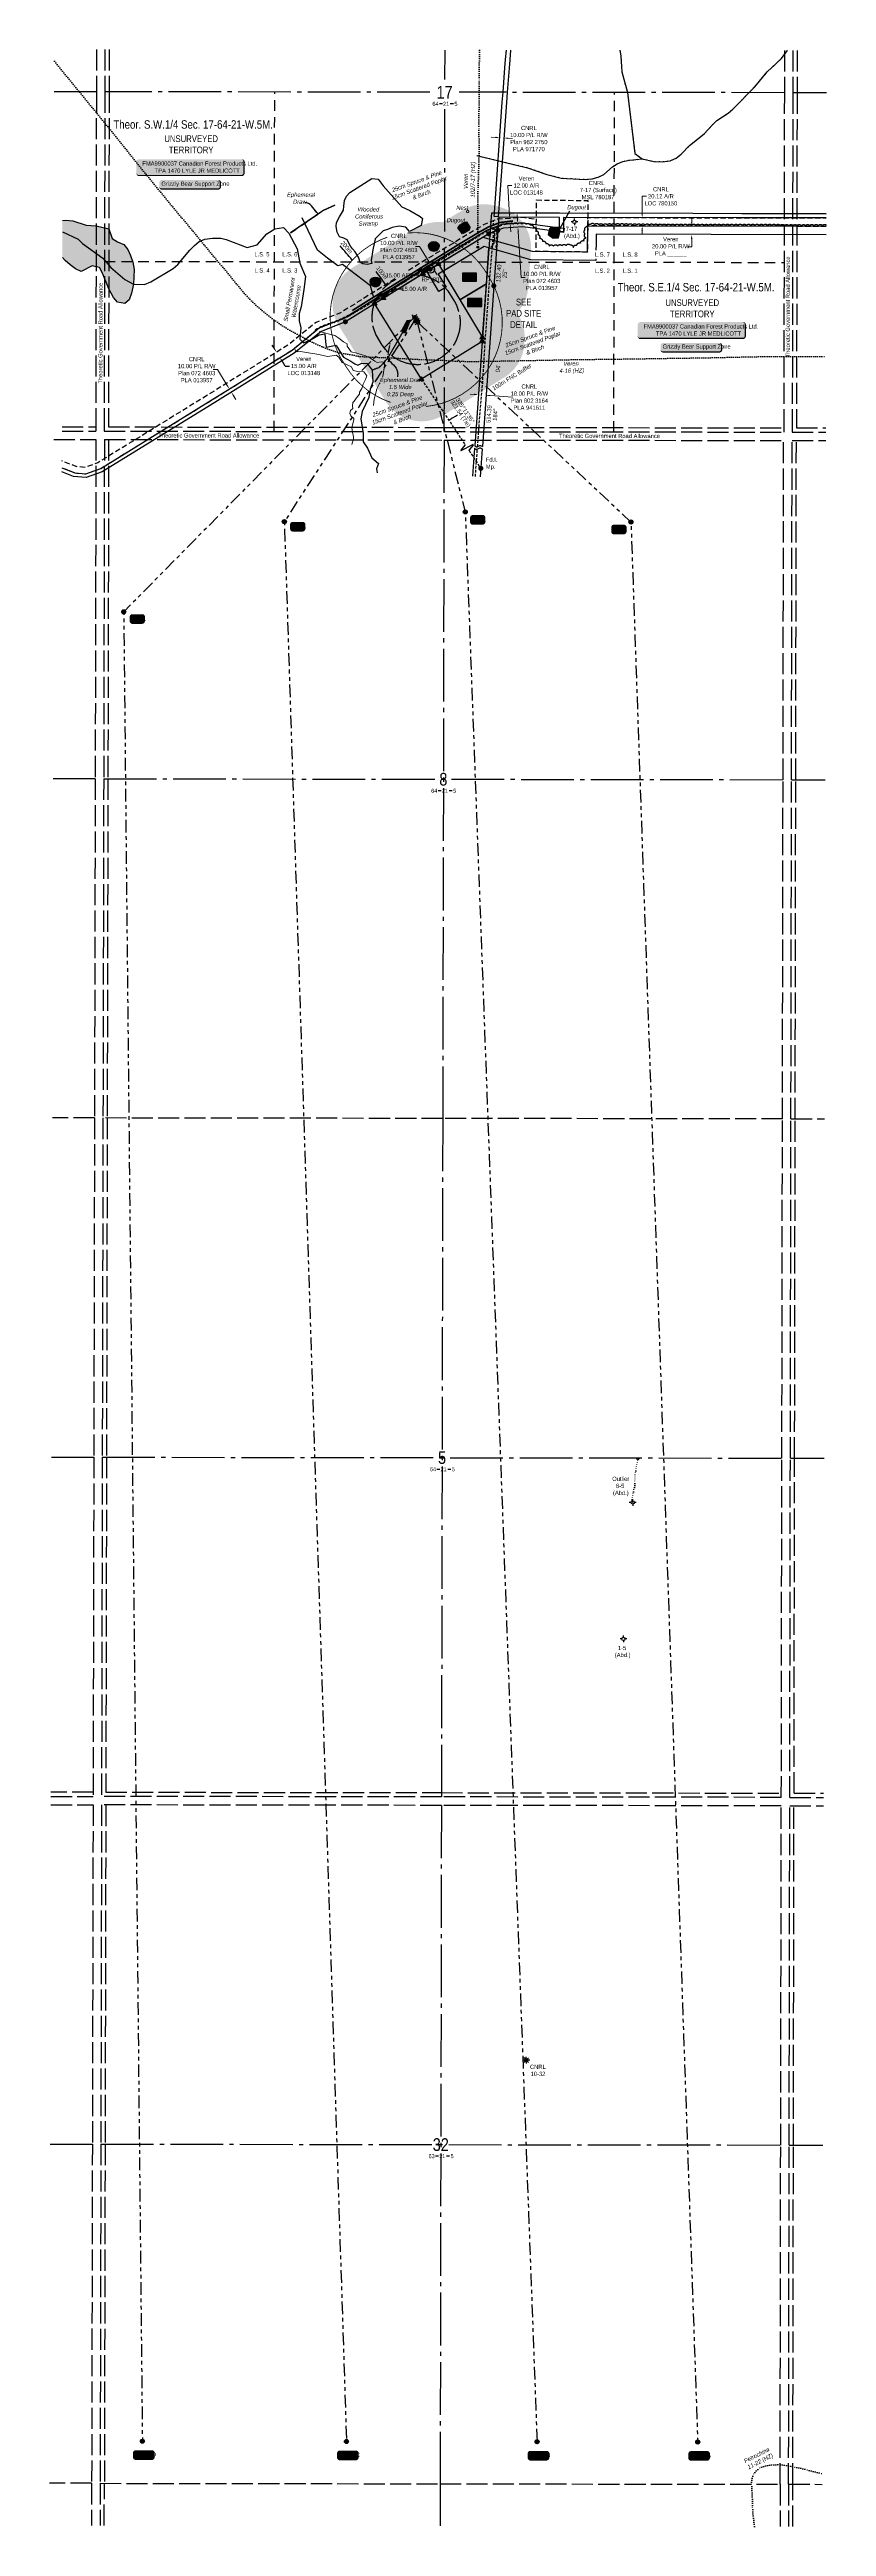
# Model space of a CAD drawing. Extents: x 488725 to 500076, y 6037625 to 6043497.
# Drawn here: x 490058 to 491901, y 6037625 to 6043497 of the extents above; entities that cross this region are included whole.
import ezdxf
from ezdxf.enums import TextEntityAlignment as Align

# ---------------------------------------------------------------- set-up
doc = ezdxf.new("R2010")
doc.units = 0
doc.header["$LTSCALE"] = 5
doc.header["$PDMODE"] = 34
doc.header["$PDSIZE"] = 0.03
for name, pattern in [('0', [1, 1, 0]), ('foc-ACCESSROAD', [3.75, 2.5, -1.25]), ('foc-BUFFER', [16.75, 15, -1.75]), ('foc-DOT', [1, 0.2, -0.8]), ('foc-DRILLPATH', [14.75, 6, -1.75, 1.75, -1.75, 1.75, -1.75]), ('foc-LSD', [8, 5, -3]), ('foc-QUARTERLINE', [33, 25, -3, 2, -3]), ('foc-TIELINE', [1.875, 1.25, -0.625]), ('foc-TOPO-ephemeral', [6.25, 3.125, -0.625, 0.625, -0.625, 0.625, -0.625]), ('foc-UNSURVEYED', [12.5, 10, -2.5]), ('foc-WHEELTRACKS', [2, 0.4, -1.6]), ('UG_PIPE', [1.875, 1.25, -0.625])]:
    doc.linetypes.add(name, pattern=pattern)
doc.layers.get('Defpoints').update_dxf_attribs({"color": 9})
for name, color, linetype in [('10', 1, 'Continuous'), ('35', 37, 'Continuous'), ('9', 3, 'Continuous'), ('ABADATA-DRILL-T', 8, 'Continuous'), ('AS-DRILL', 8, 'foc-DOT'), ('AS-PIPE-UG', 44, 'UG_PIPE'), ('AS-ROADS', 254, 'Continuous'), ('AS-UNDERLAY-H', 141, 'Continuous'), ('AS-WILDLIFE-BLOCK', 131, 'Continuous'), ('AUX-BUFFER', 7, 'foc-BUFFER'), ('C-AR', 13, 'foc-ACCESSROAD'), ('C-RW', 13, 'Continuous'), ('C-SYMBOL', 7, 'Continuous'), ('DETAIL-T', 7, 'Continuous'), ('F-AR', 190, 'foc-ACCESSROAD'), ('F-RW', 190, 'Continuous'), ('F-WS', 190, 'foc-ACCESSROAD'), ('F-WS-S', 190, 'Continuous'), ('L-BD', 7, 'Continuous'), ('L-MON', 1, 'Continuous'), ('L-QSEC', 8, 'foc-QUARTERLINE'), ('L-ROAD-T', 7, 'Continuous'), ('L-SECLBL', 7, 'Continuous'), ('L-SECTION-LSD', 7, 'foc-LSD'), ('L-TIE', 7, 'foc-TIELINE'), ('L-UNS-T', 3, 'Continuous'), ('L-USEC', 7, 'foc-UNSURVEYED'), ('P-BUFFER-H 30m', 51, 'Continuous'), ('P-CROSSINGS', 250, 'Continuous'), ('P-FNC BUFFER-T', 40, 'Continuous'), ('P-PDRILLPATH', 12, 'foc-DRILLPATH'), ('P-PROPOSED', 10, 'Continuous'), ('P-PROPOSED-H', 21, 'Continuous'), ('P-TEMP-H', 41, 'Continuous'), ('P-TEMP_WORKSPACE', 46, 'Continuous'), ('P-TXT', 4, 'Continuous'), ('T-BUSH', 110, '0'), ('T-BUSH-T', 110, 'Continuous'), ('T-DRAW', 143, 'foc-TOPO-ephemeral'), ('T-SLOPE', 48, 'Continuous'), ('T-WATER', 160, 'Continuous'), ('T-WATER-H', 133, 'Continuous'), ('T-WATER-P3', 160, 'foc-WHEELTRACKS'), ('T-WATER-T', 170, 'Continuous'), ('WETLAND', 143, 'Continuous'), ('WETLAND-T', 146, 'Continuous')]:
    doc.layers.add(name, color=color, linetype=linetype)
for name, color, linetype, lineweight in [('AS-GENERAL', 48, 'Continuous', 18), ('C-AR-T', 13, 'Continuous', 9), ('C-RW-T', 13, 'Continuous', 9), ('F-EZE-T', 190, 'Continuous', 9), ('F-RW-T', 190, 'Continuous', 9), ('F-WS-T', 190, 'Continuous', 9), ('T-TEXT', 48, 'Continuous', 18)]:
    doc.layers.add(name, color=color, linetype=linetype, lineweight=lineweight)
doc.layers.add('P-100m WELL BORE BUFFER', color=7, linetype='Continuous', true_color=0xf5ffd6)
doc.styles.add('100L', font='ARIALN.TTF', dxfattribs={"height": 11})
doc.styles.add('175L', font='ARIALN.TTF', dxfattribs={"height": 20})
doc.styles.add('80', font='ARIALN.TTF', dxfattribs={"height": 10})
doc.styles.add('80CG', font='ARIALN.TTF', dxfattribs={"height": 10})
doc.styles.add('80L', font='ARIALN.TTF', dxfattribs={"height": 10})
doc.styles.add('80LS', font='ARIALNI.TTF', dxfattribs={"height": 10})
doc.styles.add('Crossing', font='ARIALN.TTF', dxfattribs={"height": 10})
doc.styles.add('foc-LtypeFont', font='ARIALN.TTF', dxfattribs={"height": 7.35})
doc.styles.add('SIMPLEX', font='ARIALN.TTF')
doc.linetypes.add('foc-TOPO-flowdirection-NOLINE', pattern='A,0,[">",foc-LtypeFont,S=0.3,R=0,X=0,Y=-0.945],-20,[">",foc-LtypeFont,S=0.3,R=0,X=0,Y=-0.945],0', length=20)
doc.dimstyles.new('CG2011', dxfattribs={"dimscale": 5, "dimtxt": 9, "dimasz": 2, "dimexe": 0.2, "dimexo": 0.0625, "dimgap": 0.5, "dimtad": 0, "dimtih": 1, "dimtoh": 1, "dimzin": 0, "dimdsep": 46, "dimtxsty": '80CG', "dimcen": 0.1, "dimse1": 1, "dimse2": 1, "dimclrd": 256, "dimclrt": 256, "dimaunit": 1, "dimadec": 4, "dimazin": 0, "dimtfac": 0.06, "dimtofl": 0, "dimtmove": 0, "dimatfit": 1, "dimfxl": 0.2, "dimtolj": 1, "dimtzin": 0, "dimlwd": -1, "dimarcsym": 0})
doc.dimstyles.new('Compass 5 000', dxfattribs={"dimscale": 5, "dimtxt": 9, "dimasz": 2, "dimexe": 0.2, "dimexo": 0.0625, "dimgap": 0.5, "dimtad": 0, "dimtih": 1, "dimtoh": 1, "dimzin": 0, "dimdsep": 46, "dimtxsty": '80CG', "dimcen": 0.1, "dimse1": 1, "dimse2": 1, "dimclrd": 256, "dimclrt": 256, "dimaunit": 1, "dimadec": 4, "dimazin": 0, "dimtfac": 0.06, "dimtofl": 0, "dimtmove": 0, "dimatfit": 1, "dimfxl": 0.2, "dimtolj": 1, "dimtzin": 0, "dimlwd": -1, "dimarcsym": 0})

# ---------------------------------------------------------------- blocks, each defined once
blk = doc.blocks.new('L-SECLBL')
at = {"layer": '9', "color": 7}
for p, q in [((-5.1, -27.8), (-12.3, -27.8)), ((20.7, -27.8), (13.5, -27.8))]:
    blk.add_line(p, q, dxfattribs=at)
at = {"layer": '10', "color": 2, "style": 'SIMPLEX'}
blk.add_attdef('SEC', text='', height=30, dxfattribs=at).set_placement((0, 0), align=Align.MIDDLE)
at = {"layer": '10', "color": 5, "style": '80L'}
blk.add_attdef('TWP', text='', height=9.5, dxfattribs=at).set_placement((-14.4, -27.4), align=Align.MIDDLE_RIGHT)
blk.add_attdef('RGE', text='', height=9.5, dxfattribs=at).set_placement((3.6, -27.4), align=Align.MIDDLE_CENTER)
blk.add_attdef('MER', text='', height=9.5, dxfattribs=at).set_placement((23.2, -27.4), align=Align.MIDDLE_LEFT)
blk = doc.blocks.new('*D425')
at = {"layer": 'C-AR', "transparency": 16777216}
for p, q in [((490591.5, 6042787.6), (490586.2, 6042796.1)), ((490610, 6042757.8), (490617.1, 6042746.4)), ((490617.1, 6042746.4), (490627.1, 6042746.4))]:
    blk.add_line(p, q, dxfattribs=at)
for points in [[(490592.9, 6042788.4), (490590.1, 6042786.7), (490596.8, 6042779.1)], [(490611.4, 6042758.7), (490608.6, 6042756.9), (490604.7, 6042766.3)]]:
    blk.add_solid(points, dxfattribs=at)
at = {"layer": 'Defpoints', "color": 0, "transparency": 16777216}
for p in [(490572.3, 6042763.9), (490580.2, 6042751.1), (490596.8, 6042779.1)]:
    blk.add_point(p, dxfattribs=at)
at = {"layer": 'C-AR', "transparency": 16777216, "insert": (490661.4, 6042746.4), "char_height": 10, "attachment_point": 5, "style": '80CG'}
blk.add_mtext('\\A1;Veren\\P15.00 A/R\\PLOC 013148', dxfattribs=at)
blk = doc.blocks.new('*D426')
at = {"layer": 'Defpoints', "color": 0, "transparency": 16777216}
for p in [(491463.8, 6043078), (491565.4, 6043098), (491565.4, 6043077.9)]:
    blk.add_point(p, dxfattribs=at)
at = {"layer": 'F-EZE-T', "transparency": 16777216}
for p, q in [((491463.8, 6043108.1), (491463.9, 6043148.7)), ((491463.9, 6043148.7), (491473.9, 6043148.7)), ((491463.8, 6043068), (491463.8, 6043058))]:
    blk.add_line(p, q, dxfattribs=at)
for points in [[(491462.2, 6043108.1), (491465.5, 6043108.1), (491463.8, 6043098.1)], [(491462.1, 6043068), (491465.5, 6043068), (491463.8, 6043078)]]:
    blk.add_solid(points, dxfattribs=at)
at = {"layer": 'F-EZE-T', "transparency": 16777216, "insert": (491508.2, 6043148.7), "char_height": 10, "attachment_point": 5, "style": '80CG'}
blk.add_mtext('\\A1;CNRL\\P20.12 A/R\\PLOC 780150', dxfattribs=at)
blk = doc.blocks.new('*D427')
at = {"layer": 'Defpoints', "color": 0, "transparency": 16777216}
for p in [(490967, 6042979.8), (490782.7, 6042876.7), (490788, 6042868.2)]:
    blk.add_point(p, dxfattribs=at)
at = {"layer": 'F-RW-T', "transparency": 16777216}
for p, q in [((490935.9, 6043029.7), (490925.9, 6043029.7)), ((490956.5, 6042996.8), (490935.9, 6043029.7)), ((490972.3, 6042971.3), (490977.6, 6042962.8))]:
    blk.add_line(p, q, dxfattribs=at)
for points in [[(490957.9, 6042997.6), (490955, 6042995.9), (490961.7, 6042988.3)], [(490973.7, 6042972.2), (490970.9, 6042970.4), (490967, 6042979.8)]]:
    blk.add_solid(points, dxfattribs=at)
at = {"layer": 'F-RW-T', "transparency": 16777216, "insert": (490886.8, 6043029.7), "char_height": 10, "attachment_point": 5, "style": '80CG'}
blk.add_mtext('\\A1;CNRL\\P10.00 P/L R/W\\PPlan 072 4603\\PPLA 013957', dxfattribs=at)
blk = doc.blocks.new('*D428')
at = {"layer": 'Defpoints', "color": 0, "transparency": 16777216}
for p in [(491126.2, 6043290), (491136.1, 6043287), (491136.3, 6043289.3)]:
    blk.add_point(p, dxfattribs=at)
at = {"layer": 'F-RW-T', "transparency": 16777216}
for p, q in [((491116.1, 6043288.4), (491106.1, 6043289.1)), ((491146.1, 6043286.3), (491156, 6043285.6))]:
    blk.add_line(p, q, dxfattribs=at)
for points in [[(491116.2, 6043290.1), (491116, 6043286.8), (491126.1, 6043287.7)], [(491146.2, 6043287.9), (491145.9, 6043284.6), (491136.1, 6043287)]]:
    blk.add_solid(points, dxfattribs=at)
at = {"layer": 'F-RW-T', "transparency": 16777216, "insert": (491195.1, 6043285.6), "char_height": 10, "attachment_point": 5, "style": '80CG'}
blk.add_mtext('\\A1;CNRL\\P10.00 P/L R/W\\PPlan 982 2750\\PPLA 971770', dxfattribs=at)
blk = doc.blocks.new('*D429')
at = {"layer": 'C-RW-T', "transparency": 16777216}
for p, q in [((491581.3, 6043047.8), (491581.3, 6043028.8)), ((491581.4, 6043087.8), (491581.4, 6043097.8)), ((491581.3, 6043028.8), (491571.3, 6043028.8))]:
    blk.add_line(p, q, dxfattribs=at)
for points in [[(491579.6, 6043047.8), (491583, 6043047.8), (491581.3, 6043057.8)], [(491579.7, 6043087.8), (491583.1, 6043087.8), (491581.4, 6043077.8)]]:
    blk.add_solid(points, dxfattribs=at)
at = {"layer": 'Defpoints', "color": 0, "transparency": 16777216}
for p in [(491549.1, 6043077.8), (491549.1, 6043057.8), (491581.3, 6043057.8)]:
    blk.add_point(p, dxfattribs=at)
at = {"layer": 'C-RW-T', "transparency": 16777216, "insert": (491531.7, 6043028.8), "char_height": 10, "attachment_point": 5, "style": '80CG'}
blk.add_mtext('\\A1;Veren\\P20.00 P/L R/W\\PPLA ______', dxfattribs=at)
blk = doc.blocks.new('*U423')
h = blk.add_hatch(color=255)
edge = h.paths.add_edge_path()
edge.add_line((-121.5, -20), (121.5, -20))
edge.add_arc((121.5, -14), 6, 270, 360)
edge.add_line((127.5, -14), (127.5, 12.5))
edge.add_arc((121.5, 12.5), 6, 0, 90)
edge.add_line((121.5, 18.5), (-121.5, 18.5))
edge.add_arc((-121.5, 12.5), 6, 90, 180)
edge.add_line((-127.5, 12.5), (-127.5, -14))
edge.add_arc((-121.5, -14), 6, 180, 270)
at = {"color": 44, "flags": 128}
blk.add_lwpolyline([(-121.5, -20, 3, 3, 0), (121.5, -20, 3, 3, 0.414214), (127.5, -14, 3, 3, 0), (127.5, 12.5, 3, 0, 0.414214), (121.5, 18.5, 0, 0, 0), (-121.5, 18.5, 0, 0, 0.414214), (-127.5, 12.5, 0, 0, 0), (-127.5, -14, 0, 3, 0.414214)], format="xyseb", close=True, dxfattribs=at)
at = {"color": 44, "style": '80'}
blk.add_attdef('ENTER_TEXT_001', (-36, -5), '', height=10, dxfattribs=at)
blk = doc.blocks.new('GABD')
for p, q in [((-0.8, 0), (-1.6, 0)), ((0, 0.8), (0, 1.6)), ((1.6, 0), (0.8, 0)), ((0, -0.8), (0, -1.6))]:
    blk.add_line(p, q)
blk.add_circle((0, 0), 0.8)
blk = doc.blocks.new('*D452')
at = {"layer": 'Defpoints', "color": 0, "transparency": 16777216}
for p in [(491157.5, 6043084.5), (491158.1, 6043074.7), (491168.6, 6043085.2)]:
    blk.add_point(p, dxfattribs=at)
at = {"layer": 'F-RW-T', "transparency": 16777216}
for p, q in [((491168, 6043095.2), (491167.4, 6043105.2)), ((491169.8, 6043065.4), (491176.6, 6042956.3)), ((491176.6, 6042956.3), (491186.6, 6042956.3))]:
    blk.add_line(p, q, dxfattribs=at)
for points in [[(491169.6, 6043095.3), (491166.3, 6043095.1), (491168.6, 6043085.2)], [(491171.5, 6043065.5), (491168.2, 6043065.3), (491169.2, 6043075.4)]]:
    blk.add_solid(points, dxfattribs=at)
at = {"layer": 'F-RW-T', "transparency": 16777216, "insert": (491225.7, 6042956.3), "char_height": 10, "attachment_point": 5, "style": '80CG'}
blk.add_mtext('\\A1;CNRL\\P10.00 P/L R/W\\PPlan 072 4603\\PPLA 013957', dxfattribs=at)
blk = doc.blocks.new('*D455')
at = {"layer": 'C-AR-T', "transparency": 16777216}
for p, q in [((491155, 6043174.3), (491145, 6043174.3)), ((491145, 6043174.3), (491148.7, 6043116.1)), ((491149.3, 6043106.1), (491148.7, 6043116.1)), ((491151.3, 6043074.1), (491152, 6043064.2))]:
    blk.add_line(p, q, dxfattribs=at)
for points in [[(491151, 6043106.2), (491147.6, 6043106), (491149.9, 6043096.1)], [(491153, 6043074.2), (491149.7, 6043074), (491150.7, 6043084.1)]]:
    blk.add_solid(points, dxfattribs=at)
at = {"layer": 'Defpoints', "color": 0, "transparency": 16777216}
for p in [(491149.9, 6043096.1), (491153.9, 6043096.4), (491154.7, 6043084.4)]:
    blk.add_point(p, dxfattribs=at)
at = {"layer": 'C-AR-T', "transparency": 16777216, "insert": (491189.3, 6043174.3), "char_height": 10, "attachment_point": 5, "style": '80CG'}
blk.add_mtext('\\A1;Veren\\P12.00 A/R\\PLOC 013148', dxfattribs=at)
blk = doc.blocks.new('fdia')
at = {"color": 255, "const_width": 1}
blk.add_lwpolyline([(-0.5, 0, 1), (0.5, 0, 1)], format="xyb", close=True, dxfattribs=at)
blk = doc.blocks.new('Fdiaa')
blk.add_blockref('fdia', (0, 0))
blk = doc.blocks.new('fdib')
at = {"color": 1, "const_width": 1.6}
blk.add_lwpolyline([(-0.4, 0, 1), (0.4, 0, 1)], format="xyb", close=True, dxfattribs=at)
at = {"color": 1}
blk.add_circle((0, 0), 0.8, dxfattribs=at)
blk = doc.blocks.new('Fdibb')
blk.add_blockref('fdib', (0, 0))
blk = doc.blocks.new('fdicc')
for name in ['Fdibb', 'Fdiaa']:
    blk.add_blockref(name, (0, 0))
blk = doc.blocks.new('FDI')
blk.add_blockref('fdicc', (0, 0))
blk = doc.blocks.new('WC')
at = {"layer": 'L-MON'}
h = blk.add_hatch(color=255, dxfattribs=at)
h.dxf.hatch_style = 1
edge = h.paths.add_edge_path()
edge.add_arc((0, 0), 0.9, 0, 360)
at = {"layer": 'L-MON', "color": 240, "flags": 128}
for points in [[(-0.6, 0.5), (-1.2, 1.1)], [(0.5, 0.6), (1.1, 1.2)], [(-1.2, -1.2), (-0.6, -0.6)], [(1.2, -1.2), (0.6, -0.6)]]:
    blk.add_lwpolyline(points, dxfattribs=at)
at = {"layer": 'L-MON', "color": 240}
for radius in [0.8, 0.373]:
    blk.add_circle((0, 0), radius, dxfattribs=at)
blk = doc.blocks.new('linebrk')
blk.add_lwpolyline([(0, 0.0017, -0.346152), (-0.0002, 0.0015), (-0.0031, 0.0006, 0.772575), (-0.0031, 0.0004), (0.0031, -0.0004, -0.772575), (0.0031, -0.0006), (0.0002, -0.0015, 0.346152), (0, -0.0017)], format="xyb")
blk = doc.blocks.new('*D508')
at = {"layer": 'Defpoints', "color": 0, "transparency": 16777216}
for p in [(490940.1, 6042971.7), (490941.7, 6042969.1), (490954.6, 6042976.8)]:
    blk.add_point(p, dxfattribs=at)
at = {"layer": 'P-TXT', "transparency": 16777216}
for p, q in [((490961.6, 6042984.5), (490970.2, 6042989.6)), ((490923, 6042961.4), (490913, 6042961.4)), ((490931.6, 6042966.5), (490923, 6042961.4))]:
    blk.add_line(p, q, dxfattribs=at)
for points in [[(490960.7, 6042985.9), (490962.4, 6042983.1), (490953, 6042979.4)], [(490930.7, 6042968), (490932.4, 6042965.1), (490940.1, 6042971.7)]]:
    blk.add_solid(points, dxfattribs=at)
at = {"layer": 'P-TXT', "transparency": 16777216, "insert": (490885.7, 6042961.4), "char_height": 10, "attachment_point": 5, "style": '80CG'}
blk.add_mtext('\\A1;\\A1;15.00 A/R', dxfattribs=at)
blk = doc.blocks.new('*U518')
h = blk.add_hatch(color=255)
edge = h.paths.add_edge_path()
edge.add_line((-66.5, -11.5), (66.5, -11.5))
edge.add_arc((66.5, -5.5), 6, 270, 360)
edge.add_line((72.5, -5.5), (72.5, 4))
edge.add_arc((66.5, 4), 6, 0, 90)
edge.add_line((66.5, 10), (-66.5, 10))
edge.add_arc((-66.5, 4), 6, 90, 180)
edge.add_line((-72.5, 4), (-72.5, -5.5))
edge.add_arc((-66.5, -5.5), 6, 180, 270)
at = {"color": 131, "flags": 128}
blk.add_lwpolyline([(-66.5, -11.5, 3, 3, 0), (66.5, -11.5, 3, 3, 0.414214), (72.5, -5.5, 3, 3, 0), (72.5, 4, 3, 0, 0.414214), (66.5, 10, 0, 0, 0), (-66.5, 10, 0, 0, 0.414214), (-72.5, 4, 0, 0, 0), (-72.5, -5.5, 0, 3, 0.414214)], format="xyseb", close=True, dxfattribs=at)
at = {"color": 131, "style": '80'}
blk.add_attdef('ENTER_TEXT_001', (-36, -5), '', height=10, dxfattribs=at)
blk = doc.blocks.new('*D514')
at = {"layer": 'Defpoints', "color": 0, "transparency": 16777216}
for p in [(491074.6, 6042664.2), (491092.5, 6042663), (491093.5, 6042677.1)]:
    blk.add_point(p, dxfattribs=at)
at = {"layer": 'F-RW-T', "transparency": 16777216}
for p, q in [((491065.6, 6042679.1), (491055.6, 6042679.8)), ((491103.4, 6042676.4), (491157.2, 6042672.6))]:
    blk.add_line(p, q, dxfattribs=at)
for points in [[(491065.7, 6042680.8), (491065.5, 6042677.4), (491075.6, 6042678.4)], [(491103.6, 6042678.1), (491103.3, 6042674.8), (491093.5, 6042677.1)]]:
    blk.add_solid(points, dxfattribs=at)
at = {"layer": 'F-RW-T', "transparency": 16777216, "insert": (491196.3, 6042672.6), "char_height": 10, "attachment_point": 5, "style": '80CG'}
blk.add_mtext('\\A1;CNRL\\P18.00 P/L R/W\\PPlan 802 3164\\PPLA 941611', dxfattribs=at)
blk = doc.blocks.new('xing2')
h = blk.add_hatch(color=50)
h.dxf.hatch_style = 1
edge = h.paths.add_edge_path()
edge.add_ellipse((0, 0), major_axis=(-12.5, 0), ratio=0.816297, start_angle=0, end_angle=360)
h = blk.add_hatch(color=250)
h.dxf.hatch_style = 1
edge = h.paths.add_edge_path()
edge.add_ellipse((0, -2), major_axis=(-12.5, 0), ratio=0.816297, start_angle=0, end_angle=180)
edge.add_line((12.5, -2), (12.5, 0))
edge.add_ellipse((0, 0), major_axis=(-12.5, 0), ratio=0.816297, start_angle=0, end_angle=180, ccw=False)
edge.add_line((-12.5, 0), (-12.5, -2))
at = {"color": 250}
blk.add_ellipse((0, 0), major_axis=(-12.5, 0), ratio=0.816297, dxfattribs=at)
blk.add_ellipse((0, -2), major_axis=(-12.5, 0), ratio=0.816297, start_param=0, end_param=3.141593, dxfattribs=at)
at = {"color": 250, "style": 'Crossing'}
blk.add_attdef('CROSSING', text='', height=9, dxfattribs=at).set_placement((0.1, 0), align=Align.MIDDLE_CENTER)
at = {"color": 250, "style": 'Crossing', "flags": 1}
for tag, p in [('DESCRIPTION', (0.1, -25.8)), ('LOCATION', (0.1, -39.3)), ('DWG_REF', (0.1, -52.8)), ('OWNER', (0.1, -12.5))]:
    blk.add_attdef(tag, text='', height=9, dxfattribs=at).set_placement(p, align=Align.MIDDLE_CENTER)
blk = doc.blocks.new('Temp_Area_Small_Pink')
at = {"true_color": 0xff8aff}
h = blk.add_hatch(color=211, dxfattribs=at)
h.dxf.hatch_style = 1
h.paths.add_polyline_path([(-16.8, -9.4), (16.3, -9.4), (16.3, 9.1), (-16.8, 9.1)])
at = {"color": 250}
for points in [[(-17, -9.6), (16.5, -9.6), (16.5, 9.3), (-17, 9.3)], [(-16.9, -9.5), (16.4, -9.5), (16.4, 9.2), (-16.9, 9.2)]]:
    blk.add_lwpolyline(points, close=True, dxfattribs=at)
at = {"color": 250, "style": '80L'}
blk.add_attdef('TEMPORARY', text='', height=9, dxfattribs=at).set_placement((0, -0.1), align=Align.MIDDLE_CENTER)
blk = doc.blocks.new('plbh')
at = {"layer": 'L-MON'}
h = blk.add_hatch(color=255, dxfattribs=at)
h.dxf.hatch_style = 1
edge = h.paths.add_edge_path()
edge.add_arc((0, 0), 1.16, 0, 360)
h = blk.add_hatch(color=256, dxfattribs=at)
h.dxf.hatch_style = 1
h.paths.add_polyline_path([(-0.96, 0, 1), (0.96, 0, 1)])
h.paths.add_polyline_path([(0.91, 0, -1), (-0.91, 0, -1)], flags=16)
h.paths.add_polyline_path([(0.45, 0, -1), (-0.45, 0, -1)], flags=0)
h = blk.add_hatch(color=256, dxfattribs=at)
h.dxf.hatch_style = 1
h.paths.add_polyline_path([(-0.45, 0, 1), (0.45, 0, 1)])
h.paths.add_polyline_path([(0.4, 0, -1), (-0.4, 0, -1)], flags=16)
at = {"layer": 'L-MON', "color": 240}
for radius in [0.96, 0.91, 0.45, 0.4]:
    blk.add_circle((0, 0), radius, dxfattribs=at)
blk = doc.blocks.new('BH-Existing')
at = {"layer": 'ABADATA-DRILL-T'}
h = blk.add_hatch(color=256, dxfattribs=at)
h.dxf.hatch_style = 1
edge = h.paths.add_edge_path()
edge.add_arc((0, 0), 0.5, 0, 360)
blk.add_circle((0, 0), 0.5, dxfattribs=at)
blk = doc.blocks.new('GAS')
h = blk.add_hatch(color=255)
h.dxf.hatch_style = 1
edge = h.paths.add_edge_path()
edge.add_arc((0, 0), 0.9, 0, 360)
for p, q in [((-0.8, 0), (-1.6, 0)), ((-0.6, 0.6), (-1.1, 1.1)), ((0, 0.8), (0, 1.6)), ((0.6, 0.6), (1.1, 1.1)), ((1.6, 0), (0.8, 0)), ((-0.6, -0.6), (-1.1, -1.1)), ((0, -0.8), (0, -1.6)), ((1.1, -1.1), (0.6, -0.6))]:
    blk.add_line(p, q)
blk.add_circle((0, 0), 0.8)
blk = doc.blocks.new('*U523')
h = blk.add_hatch(color=254)
edge = h.paths.add_edge_path()
edge.add_line((-19, -11.5), (19, -11.5))
edge.add_arc((19, -5.5), 6, 270, 360)
edge.add_line((25, -5.5), (25, 4))
edge.add_arc((19, 4), 6, 0, 90)
edge.add_line((19, 10), (-19, 10))
edge.add_arc((-19, 4), 6, 90, 180)
edge.add_line((-25, 4), (-25, -5.5))
edge.add_arc((-19, -5.5), 6, 180, 270)
at = {"color": 1, "flags": 128}
blk.add_lwpolyline([(-19, -11.5, 3, 3, 0), (19, -11.5, 3, 3, 0.414214), (25, -5.5, 3, 3, 0), (25, 4, 3, 0, 0.414214), (19, 10, 0, 0, 0), (-19, 10, 0, 0, 0.414214), (-25, 4, 0, 0, 0), (-25, -5.5, 0, 3, 0.414214)], format="xyseb", close=True, dxfattribs=at)
blk.add_lwpolyline([(5.8, -3.4, 0, 10, 0), (0, 0, 5, 5, 0)], format="xyseb", dxfattribs=at)
at = {"color": 1, "style": '80'}
blk.add_attdef('ENTER_TEXT_001', (-36, -5), '', height=10, dxfattribs=at)
blk = doc.blocks.new('*U524')
h = blk.add_hatch(color=254)
edge = h.paths.add_edge_path()
edge.add_line((-11.5, -11.5), (11.5, -11.5))
edge.add_arc((11.5, -5.5), 6, 270, 360)
edge.add_line((17.5, -5.5), (17.5, 4))
edge.add_arc((11.5, 4), 6, 0, 90)
edge.add_line((11.5, 10), (-11.5, 10))
edge.add_arc((-11.5, 4), 6, 90, 180)
edge.add_line((-17.5, 4), (-17.5, -5.5))
edge.add_arc((-11.5, -5.5), 6, 180, 270)
at = {"color": 1, "flags": 128}
blk.add_lwpolyline([(-11.5, -11.5, 3, 3, 0), (11.5, -11.5, 3, 3, 0.414214), (17.5, -5.5, 3, 3, 0), (17.5, 4, 3, 0, 0.414214), (11.5, 10, 0, 0, 0), (-11.5, 10, 0, 0, 0.414214), (-17.5, 4, 0, 0, 0), (-17.5, -5.5, 0, 3, 0.414214)], format="xyseb", close=True, dxfattribs=at)
blk.add_lwpolyline([(5.8, -3.4, 0, 10, 0), (0, 0, 5, 5, 0)], format="xyseb", dxfattribs=at)
at = {"color": 1, "style": '80'}
blk.add_attdef('ENTER_TEXT_001', (-36, -5), '', height=10, dxfattribs=at)
blk = doc.blocks.new('*D542')
at = {"layer": 'Defpoints', "color": 0, "transparency": 16777216}
for p in [(490484.9, 6042691.9), (490538.4, 6042725.1), (490543.2, 6042717.5)]:
    blk.add_point(p, dxfattribs=at)
at = {"layer": 'F-RW-T', "transparency": 16777216}
for p, q in [((490456.4, 6042737.8), (490446.4, 6042737.8)), ((490479.6, 6042700.4), (490456.4, 6042737.8)), ((490494.9, 6042675.7), (490500.2, 6042667.2))]:
    blk.add_line(p, q, dxfattribs=at)
for points in [[(490481, 6042701.3), (490478.2, 6042699.5), (490484.9, 6042691.9)], [(490496.4, 6042676.6), (490493.5, 6042674.9), (490489.7, 6042684.2)]]:
    blk.add_solid(points, dxfattribs=at)
at = {"layer": 'F-RW-T', "transparency": 16777216, "insert": (490407.3, 6042737.8), "char_height": 10, "attachment_point": 5, "style": '80CG'}
blk.add_mtext('\\A1;CNRL\\P10.00 P/L R/W\\PPlan 072 4603\\PPLA 013957', dxfattribs=at)
blk = doc.blocks.new('TRIA')
blk.add_hatch(color=255).paths.add_polyline_path([(0, 1.5), (-1.5, -0.9), (1.4, -0.9)])
blk = doc.blocks.new('TRIAA')
blk.add_blockref('TRIA', (0, 0))
blk = doc.blocks.new('TRIB')
at = {"color": 1}
blk.add_lwpolyline([(-1.1, -0.7), (0, 1.1), (1, -0.7)], close=True, dxfattribs=at)
blk = doc.blocks.new('TRIBB')
blk.add_blockref('TRIB', (0, 0))
blk = doc.blocks.new('TRICC')
for name in ['TRIAA', 'TRIBB']:
    blk.add_blockref(name, (0, 0))
blk = doc.blocks.new('plspike')
blk.add_blockref('TRICC', (0, 0))

msp = doc.modelspace()

# ---------------------------------------------------------------- hatches: boundary and pattern name
at = {"layer": 'AS-UNDERLAY-H'}
h = msp.add_hatch(color=21, dxfattribs=at)
h.dxf.hatch_style = 1
h.paths.add_polyline_path([(490893.631, 6042833.755), (490905.479, 6042855.703), (490915.93, 6042856.001), (490903.322, 6042823.693), (490893.631, 6042823.693)])
at = {"layer": 'P-BUFFER-H 30m'}
h = msp.add_hatch(color=256, dxfattribs=at)
h.dxf.hatch_style = 1
edge = h.paths.add_edge_path()
edge.add_line((490990.624, 6043087.352), (491037.349, 6043115.531))
edge.add_arc((491088.966, 6043029.943), 99.948, 74.1137395, 121.0935916, ccw=False)
edge.add_line((491116.324, 6043126.074), (491127.733, 6043122.827))
edge.add_arc((491100.374, 6043026.696), 99.948, -4.0739053, 74.1137395, ccw=False)
edge.add_line((491200.07, 6043019.595), (491193.979, 6042934.069))
edge.add_arc((491094.283, 6042941.169), 99.948, 316.5924516, 355.9260947, ccw=False)
edge.add_line((491166.894, 6042872.487), (491170.837, 6042865.948))
edge.add_arc((491085.249, 6042814.331), 99.948, -4.0739847, 31.0935916, ccw=False)
edge.add_line((491184.945, 6042807.23), (491184.247, 6042797.434))
edge.add_arc((491084.551, 6042804.534), 99.948, 301.8259148, 355.9260153, ccw=False)
edge.add_line((491137.258, 6042719.613), (490993.315, 6042630.274))
edge.add_arc((490940.608, 6042715.196), 99.948, 211.8259148, 301.8259148, ccw=False)
edge.add_line((490855.687, 6042662.489), (490744.452, 6042841.71))
edge.add_arc((490829.374, 6042894.417), 99.948, 121.8259148, 211.8259148, ccw=False)
edge.add_line((490776.667, 6042979.338), (490908.341, 6043061.062))
edge.add_arc((490961.048, 6042976.141), 99.948, 121.0935916, 121.8259148, ccw=False)
edge.add_line((490909.431, 6043061.729), (490928.948, 6043073.5))
edge.add_arc((490980.565, 6042987.911), 99.948, 84.223694, 121.0935916, ccw=False)
at = {"layer": 'P-PROPOSED-H'}
h = msp.add_hatch(color=256, dxfattribs=at)
h.dxf.hatch_style = 1
h.paths.add_polyline_path([(490829.374, 6042894.417), (490961.048, 6042976.141), (490980.565, 6042987.911), (491085.249, 6042814.331), (491084.551, 6042804.534), (490940.608, 6042715.196)])
h = msp.add_hatch(color=256, dxfattribs=at)
h.dxf.hatch_style = 1
h.paths.add_polyline_path([(490956.599, 6042973.38), (490943.852, 6042965.468), (490939.063, 6042973.468), (490951.799, 6042981.398), (490956.599, 6042973.38)])
h = msp.add_hatch(color=256, dxfattribs=at)
h.dxf.hatch_style = 1
h.paths.add_polyline_path([(490850.195, 6042907.34), (490862.94, 6042915.25), (490858.085, 6042923.048), (490845.341, 6042915.113)])
at = {"layer": 'P-TEMP-H'}
h = msp.add_hatch(color=256, dxfattribs=at)
h.dxf.hatch_style = 1
h.paths.add_polyline_path([(491094.283, 6042941.169), (491100.374, 6043026.696), (491088.966, 6043029.943), (490990.888, 6042970.794), (491031.566, 6042903.345)])
h = msp.add_hatch(color=256, dxfattribs=at)
h.dxf.hatch_style = 1
h.paths.add_polyline_path([(491031.566, 6042903.345), (491085.249, 6042814.331), (491094.283, 6042941.169)])
at = {"layer": 'T-WATER-H'}
h = msp.add_hatch(color=256, dxfattribs=at)
h.dxf.hatch_style = 1
h.paths.add_polyline_path([(490089.011, 6043091.032), (490088.829, 6043003.688), (490095.671, 6042996.207), (490107.154, 6042986.251), (490119.661, 6042976.956), (490133.067, 6042970.246), (490159.358, 6042983.61), (490168.608, 6042981.778), (490176.543, 6042980.207), (490184.247, 6042966.702), (490198.689, 6042929.441), (490209.674, 6042908.532), (490219.597, 6042897.913), (490236.662, 6042894.21), (490247.522, 6042903.592), (490252.969, 6042919.275), (490257.135, 6042940.146), (490258.727, 6042975.26), (490255.7, 6042992.794), (490250.634, 6043008.225), (490243.766, 6043022.81), (490234.566, 6043034.511), (490219.6, 6043040.44), (490206.792, 6043048.352), (490198.984, 6043071.394), (490168.807, 6043078.59), (490144.937, 6043080.592), (490113.932, 6043090.406), (490095.848, 6043092.427)])
h = msp.add_hatch(color=256, dxfattribs=at)
h.dxf.hatch_style = 1
h.paths.add_polyline_path([(491055.39, 6043075.251), (491053.777, 6043068.204), (491046.627, 6043064.158), (491045.923, 6043063.928), (491037.595, 6043059.98), (491032.132, 6043066.653), (491026.993, 6043074.193), (491032.327, 6043081.062), (491040.609, 6043086.276), (491047.134, 6043088.115)])
h = msp.add_hatch(color=256, dxfattribs=at)
h.dxf.hatch_style = 1
h.paths.add_polyline_path([(491243.947, 6043071.232), (491240.782, 6043058.444), (491252.523, 6043049.479), (491265.496, 6043050.177), (491269.412, 6043065.78), (491267.846, 6043075.594), (491249.074, 6043074.631)])

# ---------------------------------------------------------------- linework, layer by layer
at = {"layer": '35', "color": 3}
msp.add_circle((490961.048, 6042976.141), 9.995, dxfattribs=at)
at = {"layer": 'AS-DRILL', "flags": 128}
for points in [[(491077.981, 6043495.144), (491077.895, 6043482.845), (491077.481, 6043453.975), (491077.066, 6043424.996), (491077.032, 6043396.156), (491076.918, 6043367.256), (491076.784, 6043338.396), (491076.73, 6043309.496), (491076.906, 6043280.615), (491077.002, 6043251.715), (491076.478, 6043222.866), (491075.514, 6043193.947), (491074.47, 6043165.079), (491073.876, 6043136.24), (491073.772, 6043107.27), (491073.878, 6043078.36), (491073.924, 6043049.379), (491073.92, 6043041.989), (491073.934, 6043027.989)], [(491440.739, 6040053.613), (491440.739, 6040053.613), (491440.779, 6040053.533), (491441.008, 6040053.092), (491441.378, 6040052.692), (491441.708, 6040052.901), (491441.959, 6040053.601), (491441.94, 6040054.251), (491441.642, 6040054.821), (491441.453, 6040055.492), (491441.224, 6040056.352), (491440.806, 6040057.133), (491440.026, 6040057.374), (491439.636, 6040056.995), (491439.545, 6040056.605), (491439.474, 6040056.415), (491439.425, 6040056.555), (491439.355, 6040056.896), (491439.236, 6040057.416), (491439.177, 6040057.546), (491439.147, 6040057.626), (491439.147, 6040057.746), (491439.197, 6040057.926), (491439.288, 6040058.206), (491439.379, 6040058.576), (491439.489, 6040059.015), (491439.65, 6040059.555), (491439.852, 6040060.235), (491440.113, 6040061.024), (491440.385, 6040061.904), (491440.657, 6040062.893), (491440.919, 6040063.993), (491441.171, 6040065.222), (491441.394, 6040066.592), (491441.607, 6040068.132), (491441.83, 6040069.791), (491442.053, 6040071.551), (491442.326, 6040073.42), (491442.64, 6040075.33), (491442.954, 6040077.269), (491443.348, 6040079.298), (491443.852, 6040081.457), (491444.426, 6040083.766), (491445.041, 6040086.235), (491445.595, 6040088.854), (491446.051, 6040091.603), (491446.366, 6040094.453), (491446.531, 6040097.332), (491446.597, 6040100.162), (491446.652, 6040102.942), (491446.737, 6040105.662), (491446.852, 6040108.312), (491446.937, 6040110.912), (491447.052, 6040113.442), (491447.256, 6040115.901), (491447.521, 6040118.321), (491447.775, 6040120.73), (491448.01, 6040123.04), (491448.224, 6040125.179), (491448.477, 6040127.179), (491448.821, 6040129.088), (491449.174, 6040130.858), (491449.498, 6040132.577), (491449.831, 6040134.266), (491450.074, 6040135.896), (491450.237, 6040137.426), (491450.399, 6040138.865), (491450.642, 6040140.155), (491450.924, 6040141.275), (491451.216, 6040142.304), (491451.488, 6040143.333), (491451.76, 6040144.353), (491452.032, 6040145.312), (491452.253, 6040146.162), (491452.455, 6040146.962), (491452.656, 6040147.761), (491452.828, 6040148.511), (491452.969, 6040149.231), (491453.09, 6040149.88), (491453.302, 6040151.13), (491453.414, 6040151.77), (491453.525, 6040152.38), (491453.596, 6040152.89), (491453.677, 6040153.589), (491453.739, 6040154.619), (491453.691, 6040155.819), (491453.702, 6040155.999)], [(491729.872, 6037625.304), (491729.617, 6037627.793), (491729.137, 6037633.124), (491728.497, 6037638.795), (491727.629, 6037645.136), (491726.68, 6037651.598), (491726.162, 6037658.059), (491726.033, 6037664.32), (491725.824, 6037670.26), (491725.635, 6037676.171), (491725.525, 6037681.981), (491725.325, 6037687.201), (491725.044, 6037692.472), (491724.765, 6037698.392), (491724.465, 6037704.083), (491724.125, 6037709.394), (491723.854, 6037714.634), (491723.654, 6037719.855), (491723.414, 6037725.525), (491723.535, 6037731.735), (491724.367, 6037738.173), (491726.018, 6037744.461), (491728.549, 6037750.206), (491732.168, 6037755.22), (491736.856, 6037759.681), (491742.223, 6037763.422), (491748.208, 6037766.211), (491755.181, 6037768.358), (491763.674, 6037770.033), (491773.577, 6037771.205), (491784.598, 6037771.745), (491796.886, 6037771.093), (491810.852, 6037768.868), (491818.76, 6037767.303), (491825.647, 6037765.941), (491826.617, 6037765.759), (491832.635, 6037764.598), (491839.502, 6037763.176), (491846.879, 6037761.373), (491854.685, 6037759.379), (491863.211, 6037757.203), (491872.227, 6037754.877), (491881.873, 6037752.549), (491890.972, 6037750.441)]]:
    msp.add_lwpolyline(points, dxfattribs=at)
at = {"layer": 'AS-GENERAL', "flags": 128}
for points in [[(490697.686, 6042827.902), (490735.257, 6042818.377), (490744.782, 6042812.027), (490755.894, 6042803.56), (490764.361, 6042799.327), (490764.361, 6042793.506), (490773.357, 6042780.277), (490787.115, 6042776.573), (490807.753, 6042770.752), (490819.924, 6042764.931), (490829.449, 6042757.523), (490835.269, 6042754.348), (490845.853, 6042755.935), (490852.732, 6042754.348), (490852.732, 6042747.998), (490849.557, 6042725.773), (490848.388, 6042720.219)], [(490641.065, 6042785.569), (490641.594, 6042780.806), (490645.827, 6042780.277), (490649.002, 6042781.864), (490663.29, 6042779.219), (490697.157, 6042773.927), (490717.794, 6042769.164), (490728.907, 6042770.223), (490737.903, 6042772.339), (490744.253, 6042767.048), (490752.19, 6042754.877), (490764.361, 6042749.585), (490774.415, 6042744.823), (490778.648, 6042735.827), (490789.232, 6042733.71), (490804.049, 6042732.652), (490810.928, 6042723.127), (490807.753, 6042714.131), (490802.461, 6042703.018), (490799.286, 6042693.493), (490793.465, 6042684.497), (490793.465, 6042679.735), (490788.703, 6042673.914), (490780.765, 6042662.802), (490777.59, 6042660.156), (490776.532, 6042651.16), (490777.59, 6042645.339), (490772.298, 6042640.577), (490770.182, 6042634.227), (490772.828, 6042628.406), (490780.236, 6042622.056), (490780.236, 6042618.881), (490774.944, 6042600.36), (490777.061, 6042589.247), (490779.178, 6042578.664), (490779.178, 6042573.901), (490774.944, 6042560.143)], [(490842.184, 6042706.521), (490841.09, 6042704.606), (490834.211, 6042692.435), (490832.094, 6042681.852), (490827.861, 6042668.093), (490826.274, 6042652.747)]]:
    msp.add_lwpolyline(points, dxfattribs=at)
at = {"layer": 'AS-GENERAL'}
msp.add_circle((491050.09, 6043112.593), 2.962, dxfattribs=at)
at = {"layer": 'AS-PIPE-UG', "flags": 128}
for points in [[(490763.388, 6042862.323), (490779.149, 6042871.89), (490808.942, 6042889.217), (490834.883, 6042905.599), (490873.147, 6042929.156), (490898.495, 6042944.99), (490921.569, 6042959.26), (490947.59, 6042975.142), (490974.382, 6042991.277), (490997.614, 6043005.239), (491020.221, 6043019.048), (491048.844, 6043037.016), (491077.352, 6043055.787), (491088.641, 6043063.99), (491096.146, 6043067.957), (491104.063, 6043070.416), (491107.292, 6043072.212), (491130.979, 6043080.041)], [(491073.48, 6042554.894), (491073.999, 6042562), (491076.619, 6042598.341), (491079.885, 6042639.854), (491084.295, 6042690.029), (491087.944, 6042744.281), (491089.533, 6042773.839), (491092.516, 6042817.79), (491096.281, 6042867.759), (491099.002, 6042909.185), (491102.625, 6042955.782), (491105.666, 6042992.567), (491108.927, 6043028.584), (491110.922, 6043054.903), (491110.841, 6043061.961), (491110.55, 6043067.394), (491111.574, 6043091.781)], [(491068.319, 6042484.515), (491071.067, 6042521.862), (491073.074, 6042549.344)]]:
    msp.add_lwpolyline(points, dxfattribs=at)
at = {"layer": 'AS-ROADS', "const_width": 3.998, "flags": 128}
msp.add_lwpolyline([(491157.54, 6043090.227), (491126.103, 6043086.509), (491099.239, 6043075.94), (491075.772, 6043062.974), (491034.402, 6043038.151), (490993.57, 6043012.881), (490952.496, 6042987.396), (490911.96, 6042961.858), (490860.417, 6042930.066), (490822.206, 6042906.673), (490776.252, 6042877.862)], dxfattribs=at)
at = {"layer": 'AUX-BUFFER', "color": 251, "linetype": 'foc-BUFFER', "const_width": 1.998, "flags": 128}
for points in [[(490867.491, 6042660.098, -0.17328558), (490762.643, 6042743.293), (490748.591, 6042765.862, -0.39892998), (490817.508, 6043031.483), (490819.205, 6043032.54, -0.05623421), (490859.575, 6043051.726, -0.05623421)], [(490906.691, 6043061.776, -0.26906589), (491087.977, 6042977.17), (491102.029, 6042954.601, -0.41421356), (491038.311, 6042680.63), (491036.614, 6042679.574, -0.11544463), (490950.779, 6042650.459)]]:
    msp.add_lwpolyline(points, format="xyb", dxfattribs=at)
at = {"layer": 'AUX-BUFFER', "color": 251, "linetype": 'foc-BUFFER', "flags": 128}
msp.add_lwpolyline([(490911.501, 6042961.809, -0.26240203), (491003.131, 6042924.343), (491017.183, 6042901.774, -0.41421356), (490985.483, 6042765.477), (490983.787, 6042764.42, -0.41421356), (490847.49, 6042796.12), (490833.438, 6042818.689, -0.41467488), (490880.453, 6042952.383)], format="xyb", dxfattribs=at)
at = {"layer": 'C-AR', "flags": 128}
for points in [[(490087.793, 6042505.398), (490118.082, 6042493.203), (490144.745, 6042490.69), (490179.667, 6042503.648), (490429.139, 6042657.283), (490633.414, 6042784.159), (490698.023, 6042836.595), (490755.486, 6042859.158), (490955.824, 6042983.897), (491095.447, 6043068.345), (491117.674, 6043077.076), (491132.766, 6043083.004), (491181.262, 6043086.019), (491212.771, 6043081.817), (491212.856, 6043094.02), (491181.677, 6043098.137), (491123.185, 6043094.411), (491120.331, 6043094.229), (491088.776, 6043081.84), (490947.978, 6042996.682), (490908.401, 6042972.039)], [(490877.514, 6042952.808), (490748.725, 6042872.618), (490690.376, 6042849.707), (490624.696, 6042796.402), (490421.249, 6042670.04), (490173.061, 6042517.197), (490142.74, 6042505.945), (490121.661, 6042507.932), (490088.848, 6042521.144), (490087.827, 6042521.76)]]:
    msp.add_lwpolyline(points, dxfattribs=at)
at = {"layer": 'C-RW', "flags": 128}
msp.add_lwpolyline([(491900.36, 6043057.621), (491354.588, 6043058.579), (491354.156, 6042996.744), (491200.169, 6042998.294), (491088.966, 6043029.943), (490980.335, 6042964.429), (490998.965, 6042933.563), (490981.839, 6042923.233), (490952.957, 6042971.116), (490961.048, 6042976.141), (491086.081, 6043051.546), (491203.057, 6043018.266), (491334.297, 6043016.945), (491334.728, 6043078.614), (491900.394, 6043077.621)], dxfattribs=at)
at = {"layer": 'F-AR', "flags": 128}
msp.add_lwpolyline([(491900.394, 6043077.358), (491334.728, 6043078.614), (491334.769, 6043098.333), (491900.428, 6043097.341)], dxfattribs=at)
at = {"layer": 'F-RW'}
for points in [[(491151.799, 6043495.103), (491150.01, 6043472.187), (491148.428, 6043452.248), (491143.968, 6043395.163), (491142.075, 6043370.95), (491123.474, 6043110.066), (491122.561, 6043099.823), (491112.587, 6043100.541), (491113.256, 6043109.828), (491132.103, 6043371.699), (491133.938, 6043395.178), (491138.458, 6043453.022), (491140.016, 6043472.961), (491141.747, 6043495.117)], [(491700.499, 6043107.869), (491800.74, 6043107.684), (491830.914, 6043107.626), (491900.445, 6043107.479)], [(491900.428, 6043097.341), (491277.579, 6043098.434), (491277.492, 6043064.406), (491267.492, 6043064.431), (491267.579, 6043098.451), (491123.562, 6043099.022), (491111.867, 6042935.901), (491084.846, 6042555.714)], [(491900.428, 6043097.351), (491830.887, 6043097.475), (491800.712, 6043097.528), (491700.482, 6043097.704)], [(491084.451, 6042550.166), (491079.727, 6042483.704)]]:
    msp.add_lwpolyline(points, dxfattribs=at)
at = {"layer": 'F-RW', "flags": 128}
for points in [[(491900.445, 6043107.341), (491267.596, 6043108.451), (491106.191, 6043108.735), (491105.617, 6043100.3), (491094.028, 6042937.586), (491066.92, 6042556.988)], [(490087.793, 6042505.398), (490118.082, 6042493.203), (490144.745, 6042490.69), (490179.667, 6042503.648), (490429.139, 6042657.283), (490633.414, 6042784.159), (490698.023, 6042836.595), (490755.486, 6042859.158), (490955.824, 6042983.897), (491095.447, 6043068.345), (491117.674, 6043077.076), (491132.766, 6043083.004), (491181.262, 6043086.019), (491268.8, 6043074.345), (491278.832, 6043073.035), (491277.535, 6043063.107), (491267.492, 6043064.431), (491180.922, 6043076.081), (491134.967, 6043073.28), (491121.374, 6043068.309), (491099.932, 6043059.9), (490961.048, 6042976.141), (490759.921, 6042851.311), (490702.838, 6042828.529), (490638.881, 6042776.749), (490433.901, 6042649.776), (490183.389, 6042495.914), (490145.383, 6042481.863), (490115.001, 6042484.763), (490087.773, 6042495.764)], [(491066.525, 6042551.44), (491061.791, 6042484.979)]]:
    msp.add_lwpolyline(points, dxfattribs=at)
at = {"layer": 'F-RW'}
for points in [[(491066.525, 6042551.44, 0.09819619), (491069.447, 6042549.616, 0.11502491), (491072.373, 6042549.223, 0.18910183), (491075.488, 6042550.803, -0.18910183), (491078.603, 6042552.384, -0.11502491), (491081.529, 6042551.991, -0.09819619), (491084.451, 6042550.166)], [(491066.92, 6042556.988, 0.09819619), (491069.842, 6042555.163, 0.11502491), (491072.768, 6042554.771, 0.18910183), (491075.883, 6042556.351, -0.18910183), (491078.998, 6042557.931, -0.11502491), (491081.923, 6042557.539, -0.09819619), (491084.846, 6042555.714)]]:
    msp.add_lwpolyline(points, format="xyb", dxfattribs=at)
at = {"layer": 'F-WS', "flags": 128}
msp.add_lwpolyline([(491213.177, 6043139.969), (491335.051, 6043138.742), (491334.197, 6043016.545), (491212.323, 6043017.772)], close=True, dxfattribs=at)
at = {"layer": 'L-QSEC'}
for p, q in [((490995.47, 6043495.425), (490995.337, 6043425.388)), ((490169.467, 6043396.545), (490069.414, 6043396.687)), ((490960.627, 6043395.421), (490189.594, 6043396.496)), ((491800.991, 6043394.249), (491029.945, 6043395.324)), ((490995.203, 6043355.352), (490993.746, 6042590.866)), ((491900.939, 6043394.105), (491821.118, 6043394.22)), ((490993.859, 6042571.009), (490990.808, 6040962.788)), ((490166.648, 6041768.058), (490066.699, 6041768.2)), ((490186.757, 6041768.03), (491797.913, 6041765.768)), ((491818.023, 6041765.739), (491897.862, 6041765.625)), ((490990.808, 6040962.788), (490987.758, 6039354.572)), ((490063.356, 6040159.975), (490163.305, 6040159.833)), ((490183.414, 6040159.805), (491795.156, 6040157.546)), ((491815.266, 6040157.517), (491895.104, 6040157.405)), ((490987.72, 6039334.462), (490984.673, 6037726.302)), ((490059.976, 6038531.682), (490159.924, 6038531.54)), ((490180.033, 6038531.512), (491792.362, 6038529.247)), ((491812.472, 6038529.219), (491892.309, 6038529.107)), ((490984.673, 6037726.302), (490984.483, 6037626.355))]:
    msp.add_line(p, q, dxfattribs=at)
at = {"layer": 'L-SECTION-LSD', "flags": 128}
for points in [[(490590.834, 6042591.432), (490592.437, 6043395.934)], [(491396.676, 6042590.3), (491398.135, 6043394.811)], [(490188.758, 6042994.247), (490994.513, 6042993.119)], [(490994.513, 6042993.119), (491800.298, 6042991.992)]]:
    msp.add_lwpolyline(points, dxfattribs=at)
at = {"layer": 'L-TIE'}
msp.add_line((490940.608, 6042715.196), (491043.575, 6042560.358), dxfattribs=at)
at = {"layer": 'L-USEC'}
for p, q in [((490169.675, 6043496.597), (490169.467, 6043396.545)), ((490189.803, 6043496.569), (490189.595, 6043396.503)), ((490199.871, 6043496.554), (490199.663, 6043396.482)), ((491801.162, 6043494.282), (491800.991, 6043394.249)), ((491821.29, 6043494.253), (491821.118, 6043394.215)), ((491831.358, 6043494.239), (491831.186, 6043394.198)), ((490169.467, 6043396.545), (490167.815, 6042602.074)), ((490189.595, 6043396.503), (490187.943, 6042602.032)), ((490199.663, 6043396.482), (490198.011, 6042602.011)), ((491800.991, 6043394.249), (491799.629, 6042599.782)), ((491821.118, 6043394.215), (491819.756, 6042599.747)), ((491831.186, 6043394.198), (491829.825, 6042599.73)), ((490087.974, 6042592.141), (490167.781, 6042592.026)), ((490087.995, 6042602.209), (490167.796, 6042602.095)), ((490167.781, 6042592.026), (490167.795, 6042592.026)), ((490167.795, 6042602.095), (490167.816, 6042602.095)), ((490167.815, 6042602.074), (490167.795, 6042592.026)), ((490187.943, 6042602.032), (490187.922, 6042591.998)), ((490187.922, 6042591.998), (490993.751, 6042590.866)), ((490198.011, 6042602.052), (490993.765, 6042600.935)), ((490993.751, 6042590.866), (491799.606, 6042589.734)), ((490993.765, 6042600.935), (491799.62, 6042599.803)), ((491799.607, 6042589.734), (491799.612, 6042589.734)), ((491799.629, 6042599.782), (491799.612, 6042589.734)), ((491799.621, 6042599.803), (491799.629, 6042599.803)), ((491819.756, 6042599.747), (491819.739, 6042589.705)), ((491819.739, 6042589.705), (491899.554, 6042589.591)), ((491829.825, 6042599.759), (491899.571, 6042599.659)), ((490068.371, 6042572.312), (490168.319, 6042572.168)), ((490168.319, 6042572.168), (490166.648, 6041768.058)), ((490188.428, 6042572.14), (490186.757, 6041768.016)), ((490188.428, 6042572.14), (490993.859, 6042571.009)), ((490198.478, 6042572.126), (490196.806, 6041768.016)), ((490993.859, 6042571.009), (491799.294, 6042569.877)), ((491797.913, 6041765.768), (491799.294, 6042569.877)), ((491818.023, 6041765.733), (491819.403, 6042569.848)), ((491819.403, 6042569.848), (491899.242, 6042569.734)), ((491828.073, 6041765.725), (491829.453, 6042569.834)), ((490166.648, 6041768.058), (490164.975, 6040963.945)), ((490186.757, 6041768.016), (490185.085, 6040963.903)), ((490196.806, 6041768.016), (490195.135, 6040963.903)), ((491796.534, 6040961.657), (491797.913, 6041765.768)), ((491816.644, 6040961.622), (491818.023, 6041765.733)), ((491826.693, 6040961.615), (491828.073, 6041765.725)), ((490164.975, 6040963.945), (490065.027, 6040964.087)), ((490164.975, 6040963.945), (490163.305, 6040159.833)), ((490185.085, 6040963.903), (490183.414, 6040159.791)), ((490990.808, 6040962.788), (490185.085, 6040963.917)), ((490195.135, 6040963.903), (490193.464, 6040159.79)), ((491796.534, 6040961.657), (490990.808, 6040962.788)), ((491795.156, 6040157.546), (491796.534, 6040961.657)), ((491815.266, 6040157.511), (491816.644, 6040961.622)), ((491816.644, 6040961.63), (491896.482, 6040961.516)), ((491825.315, 6040157.504), (491826.693, 6040961.615)), ((490163.305, 6040159.833), (490161.632, 6039355.729)), ((490183.414, 6040159.791), (490181.742, 6039355.701)), ((490193.464, 6040159.79), (490191.813, 6039365.736)), ((491793.777, 6039353.443), (491795.156, 6040157.546)), ((491813.886, 6039353.415), (491815.266, 6040157.511)), ((491823.953, 6039363.451), (491825.315, 6040157.504)), ((490061.685, 6039355.868), (490161.632, 6039355.729)), ((490161.653, 6039365.777), (490061.705, 6039365.917)), ((490987.748, 6039354.572), (490181.742, 6039355.701)), ((490191.813, 6039365.736), (490987.777, 6039364.622)), ((491793.777, 6039353.443), (490987.748, 6039354.572)), ((490987.777, 6039364.622), (491793.794, 6039363.493)), ((491813.886, 6039353.415), (491893.725, 6039353.303)), ((491823.953, 6039363.451), (491893.742, 6039363.353)), ((490061.643, 6039335.759), (490161.591, 6039335.619)), ((490161.591, 6039335.619), (490159.924, 6038531.54)), ((490181.7, 6039335.591), (490180.033, 6038531.499)), ((490987.72, 6039334.462), (490181.7, 6039335.591)), ((490191.75, 6039335.577), (490190.082, 6038531.498)), ((491793.742, 6039333.334), (490987.72, 6039334.462)), ((491792.362, 6038529.247), (491793.742, 6039333.334)), ((491812.472, 6038529.212), (491813.852, 6039333.305)), ((491813.852, 6039333.305), (491893.691, 6039333.193)), ((491822.521, 6038529.205), (491823.901, 6039333.291)), ((490159.924, 6038531.54), (490158.257, 6037727.468)), ((490180.033, 6038531.499), (490178.366, 6037727.426)), ((490190.082, 6038531.498), (490188.416, 6037727.425)), ((491790.98, 6037725.167), (491792.362, 6038529.247)), ((491811.089, 6037725.132), (491812.472, 6038529.212)), ((491821.139, 6037725.124), (491822.521, 6038529.205)), ((490158.257, 6037727.468), (490058.309, 6037727.609)), ((490158.257, 6037727.468), (490158.05, 6037627.52)), ((490178.366, 6037727.426), (490178.159, 6037627.492)), ((490178.366, 6037727.439), (490984.673, 6037726.302)), ((490188.209, 6037627.478), (490188.416, 6037727.425)), ((490984.673, 6037726.302), (491790.98, 6037725.167)), ((491790.98, 6037725.167), (491790.808, 6037625.219)), ((491811.089, 6037725.132), (491810.918, 6037625.19)), ((491811.089, 6037725.138), (491890.928, 6037725.025)), ((491820.968, 6037625.176), (491821.139, 6037725.124))]:
    msp.add_line(p, q, dxfattribs=at)
at = {"layer": 'P-PROPOSED', "flags": 128}
for points in [[(490829.374, 6042894.417), (490961.048, 6042976.141), (490980.565, 6042987.911), (491085.249, 6042814.331), (491084.551, 6042804.534), (490940.608, 6042715.196), (490829.374, 6042894.417)], [(490956.599, 6042973.38), (490943.852, 6042965.468), (490939.063, 6042973.468), (490951.799, 6042981.398)], [(490850.195, 6042907.34), (490862.94, 6042915.25), (490858.085, 6042923.048), (490845.341, 6042915.113), (490850.195, 6042907.34)]]:
    msp.add_lwpolyline(points, close=True, dxfattribs=at)
at = {"layer": 'P-TEMP_WORKSPACE', "flags": 128}
for points in [[(491094.283, 6042941.169), (491100.374, 6043026.696), (491088.966, 6043029.943), (490990.888, 6042970.794), (491031.566, 6042903.345)], [(491031.566, 6042903.345), (491085.249, 6042814.331), (491094.283, 6042941.169), (491031.566, 6042903.345)]]:
    msp.add_lwpolyline(points, close=True, dxfattribs=at)
at = {"layer": 'P-TXT'}
msp.add_line((490839.613, 6042905.431), (490831.135, 6042900.136), dxfattribs=at)
msp.add_lwpolyline([(490869.286, 6042923.962), (490877.764, 6042929.256), (490896.754, 6042929.256)], dxfattribs=at)
for points in [[(490838.73, 6042906.844), (490840.495, 6042904.018), (490848.09, 6042910.725)], [(490868.404, 6042925.375), (490870.168, 6042922.549), (490860.809, 6042918.668)]]:
    msp.add_solid(points, dxfattribs=at)
at = {"layer": 'T-BUSH', "flags": 128}
for points in [[(490688.838, 6042829.828, -0.52056705), (490697.472, 6042834.884, -0.52056705), (490706.424, 6042839.265, -0.52056705), (490715.818, 6042842.709, -0.52056705), (490725.212, 6042846.152, -0.52056705), (490734.606, 6042849.595, -0.52056705), (490744, 6042853.039, -0.52056705), (490753.099, 6042857.168, -0.52056705), (490762.059, 6042861.619, -0.52056705), (490771.02, 6042866.07, -0.52056705), (490779.712, 6042870.999, -0.52056705), (490788.164, 6042876.352, -0.52056705), (490796.617, 6042881.706, -0.52056705), (490805.069, 6042887.059, -0.52056705), (490813.522, 6042892.413, -0.52056705), (490821.974, 6042897.766, -0.52056705), (490830.427, 6042903.119, -0.52056705), (490838.879, 6042908.473, -0.52056705), (490847.379, 6042913.75, -0.52056705), (490855.913, 6042918.973, -0.52056705), (490864.447, 6042924.196, -0.52056705), (490872.981, 6042929.418, -0.52056705), (490881.515, 6042934.641, -0.52056705), (490890.049, 6042939.864, -0.52056705), (490898.582, 6042945.087, -0.52056705), (490907.116, 6042950.31, -0.52056705), (490915.65, 6042955.533, -0.52056705), (490924.184, 6042960.756, -0.52056705), (490932.682, 6042966.036, -0.52056705), (490941.17, 6042971.334, -0.52056705), (490949.657, 6042976.631, -0.52056705), (490958.145, 6042981.928, -0.52056705), (490966.633, 6042987.226, -0.52056705), (490975.121, 6042992.523, -0.52056705), (490983.609, 6042997.82, -0.52056705), (490992.096, 6043003.118, -0.52056705), (491000.584, 6043008.415, -0.52056705), (491009.072, 6043013.712, -0.52056705), (491017.56, 6043019.01, -0.52056705), (491026.048, 6043024.307, -0.52056705), (491034.597, 6043029.503, -0.52056705), (491043.188, 6043034.632, -0.52056705), (491051.778, 6043039.761, -0.52056705), (491060.369, 6043044.89, -0.52056705), (491068.959, 6043050.019, -0.52056705), (491077.65, 6043054.975, -0.52056705), (491086.372, 6043059.878, -0.52056705), (491095.093, 6043064.782, -0.52056705), (491103.814, 6043069.686, -0.52056705), (491111.708, 6043073.205, -0.52056705), (491111.53, 6043063.201, -0.52056705), (491111.305, 6043053.198, -0.52056705), (491110.982, 6043043.198, -0.52056705), (491108.195, 6043033.905, -0.52056705), (491105.035, 6043028.464, -0.52056705)], [(491120.025, 6043024.867, -0.52056705), (491120.782, 6043034.843, -0.52056705), (491121.539, 6043044.82, -0.52056705), (491121.927, 6043054.817, -0.52056705), (491122.294, 6043064.816, -0.52056705), (491122.248, 6043074.818, -0.52056705), (491128.73, 6043079.859, -0.52056705), (491138.627, 6043081.323, -0.52056705), (491148.531, 6043082.718, -0.52056705), (491158.529, 6043083.093, -0.52056705), (491168.528, 6043083.468, -0.52056705), (491178.523, 6043083.256, -0.52056705), (491188.518, 6043082.796, -0.52056705), (491198.146, 6043080.626, -0.52056705), (491206.117, 6043075.117, -0.52056705), (491212.471, 6043067.388, -0.52056705), (491216.499, 6043058.287, -0.52056705), (491220.192, 6043048.989, -0.52056705), (491227.269, 6043042.339, -0.52056705), (491235.409, 6043036.522, -0.52056705), (491243.589, 6043030.834, -0.52056705), (491253.59, 6043031.118, -0.52056705), (491263.592, 6043031.401, -0.52056705), (491273.593, 6043031.685, -0.52056705), (491283.574, 6043032.363, -0.52056705), (491293.552, 6043033.096, -0.52056705), (491300.531, 6043027.378, -0.52056705), (491309.031, 6043032.655, -0.52056705), (491317.531, 6043037.933, -0.52056705), (491326.031, 6043043.211, -0.52056705), (491330.812, 6043050.025, -0.52056705), (491328.52, 6043059.765, -0.52056705), (491328.339, 6043069.119, -0.52056705), (491333.918, 6043077.424, -0.52056705), (491341.143, 6043082.446, -0.52056705), (491351.135, 6043081.944, -0.52056705), (491361.128, 6043081.441, -0.52056705), (491371.122, 6043081.031, -0.52056705), (491381.126, 6043081.197, -0.52056705), (491391.13, 6043081.364, -0.52056705), (491401.133, 6043081.531, -0.52056705), (491411.138, 6043081.476, -0.52056705), (491421.142, 6043081.339, -0.52056705), (491431.146, 6043081.203, -0.52056705), (491441.15, 6043081.067, -0.52056705), (491451.155, 6043080.93, -0.52056705), (491461.159, 6043080.794, -0.52056705), (491471.163, 6043080.657, -0.52056705), (491481.168, 6043080.577, -0.52056705), (491491.173, 6043080.523, -0.52056705), (491501.178, 6043080.469, -0.52056705), (491511.183, 6043080.415, -0.52056705), (491521.188, 6043080.361, -0.52056705), (491531.193, 6043080.306, -0.52056705), (491541.199, 6043080.252, -0.52056705), (491551.204, 6043080.198, -0.52056705), (491561.209, 6043080.144, -0.52056705), (491571.214, 6043080.089, -0.52056705), (491581.219, 6043080.035, -0.52056705), (491591.224, 6043079.981, -0.52056705), (491601.229, 6043079.927, -0.52056705), (491611.234, 6043079.915, -0.52056705), (491621.239, 6043079.921, -0.52056705), (491631.245, 6043079.927, -0.52056705), (491641.25, 6043079.934, -0.52056705), (491651.255, 6043079.94, -0.52056705), (491661.26, 6043079.946, -0.52056705), (491671.265, 6043079.953, -0.52056705), (491681.271, 6043079.959, -0.52056705), (491691.276, 6043079.965, -0.52056705), (491701.281, 6043079.972, -0.52056705), (491711.286, 6043079.978, -0.52056705), (491721.291, 6043079.984, -0.52056705), (491731.297, 6043079.991, -0.52056705), (491741.302, 6043079.997, -0.52056705), (491751.307, 6043080.003, -0.52056705), (491761.312, 6043080.01, -0.52056705), (491771.318, 6043080.016, -0.52056705), (491781.321, 6043079.933, -0.52056705), (491791.321, 6043079.614, -0.52056705), (491801.322, 6043079.295, -0.52056705), (491811.322, 6043078.977, -0.52056705), (491821.326, 6043078.958, -0.52056705), (491831.331, 6043079.021, -0.52056705), (491841.336, 6043079.084, -0.52056705), (491851.341, 6043079.148, -0.52056705), (491861.346, 6043079.211, -0.52056705), (491871.351, 6043079.274, -0.52056705), (491881.356, 6043079.337, -0.52056705), (491891.361, 6043079.4, -0.44757235), (491900.399, 6043080.532, -0.44757235)]]:
    msp.add_lwpolyline(points, format="xyb", dxfattribs=at)
at = {"layer": 'T-DRAW', "flags": 128}
for points in [[(490630.047, 6043062.149), (490709.158, 6043115.979), (490735.285, 6043127.554)], [(490823.293, 6042736.863), (490832.818, 6042740.435), (490839.168, 6042742.022), (490847.899, 6042750.754), (490854.646, 6042758.294), (490859.805, 6042763.851), (490866.155, 6042800.76)]]:
    msp.add_lwpolyline(points, dxfattribs=at)
at = {"layer": 'T-DRAW', "linetype": 'foc-TOPO-flowdirection-NOLINE', "flags": 128}
for points in [[(490735.285, 6043127.554), (490709.158, 6043115.979), (490630.047, 6043062.149)], [(490911.035, 6042853.246), (490859.805, 6042763.851), (490854.646, 6042758.294), (490847.899, 6042750.754), (490839.168, 6042742.022), (490832.818, 6042740.435), (490823.293, 6042736.863)]]:
    msp.add_lwpolyline(points, dxfattribs=at)
at = {"layer": 'T-WATER'}
msp.add_lwpolyline([(490089.011, 6043091.032), (490095.848, 6043092.427), (490113.932, 6043090.406), (490144.937, 6043080.592), (490168.807, 6043078.59), (490198.984, 6043071.394), (490206.792, 6043048.352), (490219.6, 6043040.44), (490234.566, 6043034.511), (490243.766, 6043022.81), (490250.634, 6043008.225), (490255.7, 6042992.794), (490258.727, 6042975.26), (490257.135, 6042940.146), (490252.969, 6042919.275), (490247.522, 6042903.592), (490236.662, 6042894.21), (490219.597, 6042897.913), (490209.674, 6042908.532), (490198.689, 6042929.441), (490184.247, 6042966.702), (490176.543, 6042980.207), (490168.608, 6042981.778), (490159.358, 6042983.61), (490133.067, 6042970.246), (490119.661, 6042976.956), (490107.154, 6042986.251), (490095.671, 6042996.207), (490088.829, 6043003.688)], dxfattribs=at)
at = {"layer": 'T-WATER', "flags": 128}
for points in [[(490257.135, 6042940.146), (490283.911, 6042939.972), (490298.257, 6042945.815), (490351.264, 6042977.471), (490362.906, 6042986.914), (490391.211, 6043021.363), (490401.771, 6043031.946), (490412.874, 6043041.21), (490426.744, 6043047.413), (490445.12, 6043049.476), (490464.885, 6043049.259), (490477.464, 6043045.986), (490526.892, 6043027.713), (490550.858, 6043033.718), (490573.823, 6043059.503), (490593.006, 6043071.41), (490613.511, 6043074.717), (490626.078, 6043061.488), (490645.922, 6043024.446), (490651.589, 6042989.894), (490665.105, 6042958.961), (490661.759, 6042927.879), (490655.167, 6042886.937), (490650.402, 6042871.181), (490649.984, 6042853.512), (490654.378, 6042836.9), (490652.184, 6042809.79), (490660.565, 6042801.699), (490678.519, 6042808.898), (490698.161, 6042820.587), (490711.296, 6042822.845), (490713.041, 6042804.534), (490714.364, 6042790.961), (490738.068, 6042796.156), (490741.481, 6042790.231), (490746.649, 6042780.434), (490755.327, 6042767.693), (490772.872, 6042757.744), (490782.733, 6042751.549), (490789.857, 6042748.392), (490798.658, 6042753.044), (490811.5, 6042752.5), (490823.293, 6042736.863), (490825.27, 6042708.5), (490818.5, 6042691.5), (490815.5, 6042671.5), (490799.5, 6042638.5), (490796.5, 6042621.5), (490801.877, 6042586.339), (490802.5, 6042566.5), (490812.5, 6042551.5), (490822.5, 6042528.5), (490838.5, 6042515.5), (490833.5, 6042502.5), (490835.5, 6042493.5)], [(491243.947, 6043071.232), (491240.782, 6043058.444), (491252.523, 6043049.479), (491265.496, 6043050.177), (491269.412, 6043065.78), (491267.846, 6043075.594), (491249.074, 6043074.631), (491243.947, 6043071.232)]]:
    msp.add_lwpolyline(points, dxfattribs=at)
msp.add_lwpolyline([(491055.39, 6043075.251), (491053.777, 6043068.204), (491046.627, 6043064.158), (491045.923, 6043063.928), (491037.595, 6043059.98), (491032.132, 6043066.653), (491026.993, 6043074.193), (491032.327, 6043081.062), (491040.609, 6043086.276), (491047.134, 6043088.115)], close=True, dxfattribs=at)
at = {"layer": 'T-WATER-P3', "flags": 128}
for points in [[(491410.692, 6043494.742), (491413.12, 6043482.046), (491415.629, 6043444.042), (491428.753, 6043394.621), (491446.806, 6043250.447), (491464.17, 6043237.38)], [(491464.17, 6043237.38), (491491.719, 6043231.205), (491511.355, 6043230.664), (491529.828, 6043233.047), (491544.387, 6043238.806), (491556.384, 6043248.799), (491576.229, 6043268.803), (491611.123, 6043296.533), (491630.369, 6043318.359), (491641.098, 6043328.215), (491667.598, 6043345.89), (491678.978, 6043355.363), (491730.952, 6043408.478), (491760.629, 6043443.776), (491793.525, 6043474.699), (491808.491, 6043494.187)], [(491700.963, 6043377.83), (491730.952, 6043408.478), (491760.629, 6043443.776), (491792.797, 6043474.014)], [(491071.415, 6043245.408), (491191.898, 6043216.547), (491237.883, 6043200.576), (491271.727, 6043191.803), (491328.309, 6043188.875), (491345.246, 6043190.287), (491359.501, 6043194.135), (491373.005, 6043200.711), (491393.199, 6043218.54), (491404.499, 6043225.67), (491418.161, 6043231.58), (491433.47, 6043234.61), (491464.17, 6043237.38)]]:
    msp.add_lwpolyline(points, dxfattribs=at)
at = {"layer": 'T-WATER-P3', "linetype": 'foc-TOPO-flowdirection-NOLINE', "flags": 128}
for points in [[(491410.692, 6043494.742), (491413.12, 6043482.046), (491415.629, 6043444.042), (491428.753, 6043394.621), (491446.806, 6043250.447), (491464.17, 6043237.38)], [(491464.17, 6043237.38), (491491.719, 6043231.205), (491511.355, 6043230.664), (491529.828, 6043233.047), (491544.387, 6043238.806), (491556.384, 6043248.799), (491576.229, 6043268.803), (491611.123, 6043296.533), (491630.369, 6043318.359), (491641.098, 6043328.215), (491667.598, 6043345.89), (491678.978, 6043355.363), (491730.952, 6043408.478), (491760.629, 6043443.776), (491793.525, 6043474.699), (491808.491, 6043494.187)], [(491071.415, 6043245.408), (491191.898, 6043216.547), (491237.883, 6043200.576), (491271.727, 6043191.803), (491328.309, 6043188.875), (491345.246, 6043190.287), (491359.501, 6043194.135), (491373.005, 6043200.711), (491393.199, 6043218.54), (491404.499, 6043225.67), (491418.161, 6043231.58), (491433.47, 6043234.61), (491464.17, 6043237.38)], [(490088.956, 6043064.681), (490126.567, 6043047.416), (490136.311, 6043037.036), (490184.53, 6043002.198), (490203.541, 6042979.758), (490237.217, 6042951.328), (490257.135, 6042940.146)]]:
    msp.add_lwpolyline(points, dxfattribs=at)
at = {"layer": 'WETLAND'}
msp.add_lwpolyline([(490822.763, 6042989.474), (490811.974, 6042987.39), (490801.655, 6042988.978), (490795.305, 6042992.946), (490791.336, 6043004.059), (490783.399, 6043016.759), (490777.049, 6043023.903), (490772.286, 6043030.253), (490764.349, 6043045.334), (490756.411, 6043049.303), (490746.092, 6043052.478), (490740.536, 6043063.59), (490738.155, 6043077.084), (490738.949, 6043086.609), (490746.092, 6043100.103), (490750.855, 6043108.04), (490755.617, 6043115.978), (490756.411, 6043125.503), (490757.999, 6043138.997), (490762.761, 6043149.315), (490770.699, 6043158.047), (490822.763, 6043190.77), (490837.845, 6043189.5), (490849.751, 6043173.625), (490868.801, 6043152.194), (490894.201, 6043123.619), (490912.457, 6043114.887), (490937.064, 6043100.6), (490942.62, 6043095.837), (490939.445, 6043079.168), (490911.664, 6043064.881), (490903.726, 6043075.2), (490887.851, 6043077.581), (490871.182, 6043074.406), (490860.07, 6043069.643), (490849.751, 6043066.468), (490830.701, 6043048.212), (490825.145, 6043022.018), (490821.176, 6042996.618), (490822.763, 6042989.474)], close=True, dxfattribs=at)

# ---------------------------------------------------------------- block references
at = {"layer": 'ABADATA-DRILL-T', "xscale": 4.994758574182849, "yscale": 4.994758574182849, "zscale": 4.994758574182849}
for p in [(491073.934, 6043027.989), (491453.702, 6040155.999)]:
    msp.add_blockref('BH-Existing', p, dxfattribs=at)
at = {"layer": 'ABADATA-DRILL-T', "linetype": 'Continuous'}
for name, p, xscale, yscale, zscale in [('GABD', (491441.378, 6040052.692), 4.9974073, 4.9974073, 4.9974073), ('GABD', (491419.279, 6039728.966), 4.9974073, 4.9974073, 4.9974073), ('GAS', (491189.028, 6038730.525), 4.994758574182849, 4.994758574182849, 4.994758574182849)]:
    msp.add_blockref(name, p, dxfattribs=dict(at, xscale=xscale, yscale=yscale, zscale=zscale))
at = {"layer": 'AS-WILDLIFE-BLOCK'}
ref = msp.add_blockref('*U518', (490391.175, 6043177.29), dxfattribs=dict(at, xscale=0.99948146, yscale=0.99948146, zscale=0.99948146))
ref.add_attrib('ENTER_TEXT_001', 'Grizzly Bear Support Zone', (490323.646, 6043173.673), dxfattribs={"layer": '0', "color": 131, "height": 9.99481, "style": '80'})
ref = msp.add_blockref('*U518', (491579.874, 6042791.174), dxfattribs=dict(at, xscale=0.99948146, yscale=0.99948146, zscale=0.99948146))
ref.add_attrib('ENTER_TEXT_001', 'Grizzly Bear Support Zone', (491512.344, 6042787.557), dxfattribs={"layer": '0', "color": 131, "height": 9.99481, "style": '80'})
at = {"layer": 'F-WS-S'}
ref = msp.add_blockref('*U423', (490392.163, 6043217.965), dxfattribs=dict(at, xscale=1.000521411728508, yscale=1.000521411728508, zscale=1.000521411728508))
ref.add_attrib('ENTER_TEXT_001', 'FMA9900037 Canadian Forest Products Ltd.', (490278.437, 6043221.386), dxfattribs={"layer": '0', "color": 44, "height": 10.00521, "style": '80'})
ref.add_attrib('ENTER_TEXT_002', 'TPA 1470 LYLE JR MEDLICOTT', (490307.726, 6043204.533), dxfattribs={"layer": '0', "color": 44, "height": 10.00521, "style": '80'})
at = {"layer": 'F-WS-S', "xscale": 5.00260705864252, "yscale": 5.00260705864252, "zscale": 5.00260705864252}
msp.add_blockref('GABD', (491303.19, 6043088.079), dxfattribs=at)
at = {"layer": 'F-WS-S'}
ref = msp.add_blockref('*U423', (491580.861, 6042831.849), dxfattribs=dict(at, xscale=1.000521411728508, yscale=1.000521411728508, zscale=1.000521411728508))
ref.add_attrib('ENTER_TEXT_001', 'FMA9900037 Canadian Forest Products Ltd.', (491467.136, 6042835.27), dxfattribs={"layer": '0', "color": 44, "height": 10.00521, "style": '80'})
ref.add_attrib('ENTER_TEXT_002', 'TPA 1470 LYLE JR MEDLICOTT', (491496.424, 6042818.417), dxfattribs={"layer": '0', "color": 44, "height": 10.00521, "style": '80'})
at = {"layer": 'L-BD', "linetype": 'Continuous'}
ref = msp.add_blockref('*U524', (490646.373, 6042366.939), dxfattribs=dict(at, xscale=0.9989517148365709, yscale=0.9989517148365709, zscale=0.9989517148365709))
ref.add_attrib('ENTER_TEXT_001', 'HEEL', (490631.205, 6042361.944), dxfattribs={"layer": '0', "color": 1, "height": 9.9895, "style": '80'})
ref = msp.add_blockref('*U524', (491073.205, 6042383.099), dxfattribs=dict(at, xscale=0.9989517148365709, yscale=0.9989517148365709, zscale=0.9989517148365709))
ref.add_attrib('ENTER_TEXT_001', 'HEEL', (491058.037, 6042378.104), dxfattribs={"layer": '0', "color": 1, "height": 9.9895, "style": '80'})
ref = msp.add_blockref('*U524', (491408.008, 6042360.284), dxfattribs=dict(at, xscale=0.9989517148365709, yscale=0.9989517148365709, zscale=0.9989517148365709))
ref.add_attrib('ENTER_TEXT_001', 'HEEL', (491392.84, 6042355.289), dxfattribs={"layer": '0', "color": 1, "height": 9.9895, "style": '80'})
ref = msp.add_blockref('*U524', (490265.85, 6042148.139), dxfattribs=dict(at, xscale=0.9989517148365709, yscale=0.9989517148365709, zscale=0.9989517148365709))
ref.add_attrib('ENTER_TEXT_001', 'HEEL', (490250.681, 6042143.144), dxfattribs={"layer": '0', "color": 1, "height": 9.9895, "style": '80'})
ref = msp.add_blockref('*U523', (490281.299, 6037795.685), dxfattribs=dict(at, xscale=0.9989517148365709, yscale=0.9989517148365709, zscale=0.9989517148365709))
ref.add_attrib('ENTER_TEXT_001', 'FC717D', (490259.831, 6037790.687), dxfattribs={"layer": '0', "color": 1, "height": 9.9895, "style": '80'})
ref = msp.add_blockref('*U523', (490765.298, 6037794.99), dxfattribs=dict(at, xscale=0.9989517148365709, yscale=0.9989517148365709, zscale=0.9989517148365709))
ref.add_attrib('ENTER_TEXT_001', 'FC717C', (490743.752, 6037789.992), dxfattribs={"layer": '0', "color": 1, "height": 9.9895, "style": '80'})
ref = msp.add_blockref('*U523', (491217.304, 6037794.352), dxfattribs=dict(at, xscale=0.9989517148365709, yscale=0.9989517148365709, zscale=0.9989517148365709))
ref.add_attrib('ENTER_TEXT_001', 'FC717B', (491196.136, 6037789.354), dxfattribs={"layer": '0', "color": 1, "height": 9.9895, "style": '80'})
ref = msp.add_blockref('*U523', (491598.309, 6037793.813), dxfattribs=dict(at, xscale=0.9989517148365709, yscale=0.9989517148365709, zscale=0.9989517148365709))
ref.add_attrib('ENTER_TEXT_001', 'FC717A', (491576.828, 6037788.815), dxfattribs={"layer": '0', "color": 1, "height": 9.9895, "style": '80'})
at = {"layer": 'L-MON'}
for name, p, xscale, yscale, zscale in [('FDI', (491099.932, 6043059.9), 4.9974073, 4.9974073, 4.9974073), ('FDI', (491121.374, 6043068.309), 4.9974073, 4.9974073, 4.9974073), ('plspike', (490980.57, 6042987.898), 5, 5, 5), ('plspike', (490938.691, 6042974.053), 5, 5, 5), ('plspike', (490943.854, 6042965.491), 5, 5, 5), ('FDI', (490961.048, 6042976.141), 4.9974073, 4.9974073, 4.9974073), ('FDI', (491111.973, 6042936.308), 4.9974073, 4.9974073, 4.9974073), ('plspike', (490829.349, 6042894.424), 5, 5, 5), ('plspike', (490844.884, 6042915.807), 5, 5, 5), ('plspike', (490850.175, 6042907.353), 5, 5, 5), ('FDI', (490759.921, 6042851.311), 4.9974073, 4.9974073, 4.9974073), ('plspike', (491084.527, 6042804.557), 5, 5, 5), ('plspike', (491085.226, 6042814.354), 5, 5, 5), ('plspike', (490940.594, 6042715.201), 5, 5, 5), ('plbh', (491044.23, 6042400.616), 5, 5, 5), ('plbh', (490615.229, 6042377.619), 5, 5, 5), ('plbh', (491437.235, 6042376.621), 5, 5, 5), ('plbh', (490234.241, 6042163.654), 5, 5, 5), ('plbh', (490278.542, 6037827.265), 5, 5, 5), ('plbh', (490762.541, 6037826.57), 5, 5, 5), ('plbh', (491214.547, 6037825.932), 5, 5, 5), ('plbh', (491595.552, 6037825.393), 5, 5, 5)]:
    msp.add_blockref(name, p, dxfattribs=dict(at, xscale=xscale, yscale=yscale, zscale=zscale))
at = {"layer": 'L-MON', "color": 2, "xscale": 4.9974073, "yscale": 4.9974073, "zscale": 4.9974073}
for p in [(490924.011, 6042862.318), (490926.61, 6042858.144), (490929.209, 6042853.97), (490931.808, 6042849.795)]:
    msp.add_blockref('WC', p, dxfattribs=at)
at = {"layer": 'L-SECLBL', "xscale": 1.000521411728508, "yscale": 1.000521411728508, "zscale": 1.000521411728508}
for p, values in [((490995.279, 6043395.373), {'SEC': '17', 'TWP': '64', 'RGE': '21', 'MER': '5'}), ((490992.333, 6041766.899), {'SEC': '8', 'TWP': '64', 'RGE': '21', 'MER': '5'}), ((490989.283, 6040158.675), {'SEC': '5', 'TWP': '64', 'RGE': '21', 'MER': '5'}), ((490986.196, 6038530.379), {'SEC': '32', 'TWP': '63', 'RGE': '21', 'MER': '5'})]:
    msp.add_blockref('L-SECLBL', p, dxfattribs=at).add_auto_attribs(values)
at = {"layer": 'P-100m WELL BORE BUFFER', "xscale": 0.99948146, "yscale": 0.99948146, "zscale": 0.99948146}
for p, values in [((491054.701, 6042957.216), {'TEMPORARY': 'BP1'}), ((491066.947, 6042896.839), {'TEMPORARY': 'LD1'})]:
    msp.add_blockref('Temp_Area_Small_Pink', p, dxfattribs=at).add_auto_attribs(values)
at = {"layer": 'P-CROSSINGS', "xscale": 0.99948146, "yscale": 0.99948146, "zscale": 0.99948146}
for p, values in [((490969.695, 6043031.041), {'CROSSING': 'X1'}), ((490831.182, 6042947.134), {'CROSSING': 'X2'})]:
    msp.add_blockref('xing2', p, dxfattribs=at).add_auto_attribs(values)

# ---------------------------------------------------------------- texts
at = {"layer": '35', "color": 3, "style": '80'}
msp.add_attdef('RP_001', (490940.553, 6042946.678), 'RP', height=9.9948, dxfattribs=at)
at = {"layer": 'ABADATA-DRILL-T', "char_height": 9.98952, "attachment_point": 1, "style": '80L'}
for s, insert, rotation in [('\\pi20.933;{\\fArial Narrow|b0|i1|c0|p34;Veren\\P\\pi0.91664;102/7-17 (HZ)}', (491040.171, 6043145.165), 89.407833), ('\\pi20.933;{\\fArial Narrow|b0|i1|c0|p34;Veren\\P\\pi11.468;4-16 (HZ)}', (491255.873, 6042756.589), 0.9460019), ('\\pi8.3815;{\\fArial Narrow|b0|i1|c0|p34;Petrochina\\P\\pi8.8721;11-22 (HZ)}', (491696.403, 6037780.101), 26.8771997)]:
    msp.add_mtext_dynamic_manual_height_columns(s, width=70.70371, gutter_width=50.026, heights=[0], dxfattribs=dict(at, insert=insert, rotation=rotation))
at = {"layer": 'ABADATA-DRILL-T', "linetype": 'Continuous', "char_height": 9.98952, "attachment_point": 1, "style": '80L'}
for s, width, insert in [('\\pi0.34836;Outlier\\P\\pi9.1897,t39.158;8-5\\P\\pi2.103,tz;(Abd.)', 33.98375, (491392.492, 6040113.556)), ('\\pi9.5747,t39.543;1-5\\P\\pi2.103,tz;(Abd.)', 33.98375, (491396.785, 6039712.599)), ('\\pi0.2159;CNRL\\P\\pi1.5821;10-32', 30.59795, (491197.633, 6038719.713))]:
    msp.add_mtext_dynamic_manual_height_columns(s, width=width, gutter_width=200.105, heights=[0], dxfattribs=dict(at, insert=insert))
at = {"layer": 'AUX-BUFFER', "char_height": 9.9905, "attachment_point": 3, "style": '80L'}
for s, insert, rotation in [('200m', (490777.884, 6043018.723), 311.196167), ('100m', (490861.228, 6042957.095), 307.4978729)]:
    msp.add_mtext_dynamic_manual_height_columns(s, width=6.83973, gutter_width=44.953, heights=[0], dxfattribs=dict(at, insert=insert, rotation=rotation))
at = {"layer": 'C-SYMBOL', "color": 3, "char_height": 20.01043, "attachment_point": 2, "style": '175L'}
for s, insert, width in [('Theor. S.W.1/4 Sec. 17-64-21-W.5M.', (490398.866, 6043328.937), 376.64458), ('Theor. S.E.1/4 Sec. 17-64-21-W.5M.', (491591.739, 6042943.232), 370.29748)]:
    msp.add_mtext(s, dxfattribs=dict(at, insert=insert, width=width))
at = {"layer": 'DETAIL-T', "color": 3, "insert": (491182.787, 6042871.317), "char_height": 15.9917, "width": 82.64918, "attachment_point": 5, "style": '80CG'}
msp.add_mtext('SEE\\PPAD SITE\\PDETAIL', dxfattribs=at)
at = {"layer": 'F-WS-S', "insert": (491278.184, 6043076.599), "char_height": 10.00521, "attachment_point": 1, "style": '80L'}
msp.add_mtext_dynamic_manual_height_columns('\\pi4.3577;7-17\\P\\pi0.37881;(Abd.)', width=30.58217, gutter_width=49.974, heights=[0], dxfattribs=at)
at = {"layer": 'F-WS-T', "insert": (491315.808, 6043185.25), "char_height": 10.00521, "attachment_point": 1, "style": '80L'}
msp.add_mtext_dynamic_manual_height_columns('\\pi21.186;CNRL\\P\\pi0.27511;7-17 (Surface)\\P\\pi4.4929;MSL 780187', width=72.5864, gutter_width=49.974, heights=[0], dxfattribs=at)
at = {"layer": 'L-BD', "style": '80L'}
for s, height, rotation, p in [('132.40', 9.9948, 85.9263, (491123.619, 6042966.143)), ("25''", 9.9948, 85.9263, (491137.826, 6042965.131)), ("04'", 9.9948, 85.9263, (491121.824, 6042740.453)), ('321.54 (Tie)', 9.99481, 303.6237855, (491032.184, 6042633.012)), ("335°11'35''", 9.99481, 303.6237855, (491044.044, 6042640.899)), ('514.39', 9.9948, 85.926, (491100.355, 6042632.503)), ('184°', 9.9948, 85.926, (491115.309, 6042631.438))]:
    msp.add_text(s, height=height, rotation=rotation, dxfattribs=at).set_placement(p, align=Align.MIDDLE)
at = {"layer": 'L-ROAD-T', "style": '80L'}
for height, rotation, p in [(10.00002, 89.9017914, (491809.198, 6042886.559)), (10.00521, 89.8808777, (490179.009, 6042824.367)), (10.00521, 359.9195337, (490435.844, 6042581.808)), (10.00521, 359.9195337, (491386.309, 6042580.658))]:
    msp.add_text('Theoretic Government Road Allowance', height=height, rotation=rotation, dxfattribs=at).set_placement(p, align=Align.MIDDLE_CENTER)
at = {"layer": 'L-UNS-T', "color": 3, "char_height": 16.00834, "attachment_point": 5, "style": '80L'}
for insert in [(490394.173, 6043271.789), (491582.622, 6042883.168)]:
    msp.add_mtext_dynamic_manual_height_columns('UNSURVEYED TERRITORY', width=126.34853, gutter_width=47.475, heights=[0], dxfattribs=dict(at, insert=insert))
at = {"layer": 'P-FNC BUFFER-T', "insert": (491106.842, 6042696.795), "char_height": 9.9947, "attachment_point": 1, "rotation": 31.8259148, "style": '80L'}
msp.add_mtext_dynamic_manual_height_columns('100m FNC Buffer', width=89.3364, gutter_width=49.974, heights=[0], dxfattribs=at)
at = {"layer": 'P-TXT', "insert": (490923.084, 6042929.256), "char_height": 9.99481, "attachment_point": 5, "style": '80CG'}
msp.add_mtext('\\A1;15.00 A/R', dxfattribs=at)
at = {"layer": 'T-BUSH-T', "char_height": 9.99481, "width": 117.5697, "attachment_point": 2, "rotation": 20, "style": '80LS'}
for insert in [(490927.551, 6043189.008), (491196.732, 6042820.945), (490881.638, 6042656.045)]:
    msp.add_mtext('25cm Spruce & Pine\\P15cm Scattered Poplar\\P& Birch', dxfattribs=dict(at, insert=insert))
at = {"layer": 'T-TEXT', "insert": (491022.824, 6043126.541), "char_height": 10, "attachment_point": 1, "style": '80L'}
msp.add_mtext_dynamic_manual_height_columns('\\pi0.31377;{\\fArial Narrow|b0|i1|c0|p34;Nest}', width=24.07229, gutter_width=49.948, heights=[0], dxfattribs=at)
at = {"layer": 'T-WATER-T', "char_height": 10, "attachment_point": 1, "style": '80L'}
for s, width, insert in [('\\pi0.29724;{\\fArial Narrow|b0|i1|c0|p34;Ephemeral \\P\\pi14.564;Draw}', 55.9219, (490621.399, 6043157.522)), ('\\pi0.30683;{\\fArial Narrow|b0|i1|c0|p34;Dugout}', 37.44177, (491285.867, 6043127.879)), ('\\pi0.30683;{\\fArial Narrow|b0|i1|c0|p34;Dugout}', 37.44177, (490999.849, 6043097.221)), ('\\pi0.32626;{\\fArial Narrow|b0|i1|c0|p34;Ephemeral Draw\\P\\pi21.401;1.5 Wide\\P\\pi17.11;0.25 Deep}', 86.02769, (490841.646, 6042718.267))]:
    msp.add_mtext_dynamic_manual_height_columns(s, width=width, gutter_width=49.948, heights=[0], dxfattribs=dict(at, insert=insert))
at = {"layer": 'WETLAND-T', "insert": (490789.804, 6043122.707), "char_height": 10, "attachment_point": 1, "style": '80L'}
msp.add_mtext_dynamic_manual_height_columns('\\pi-0.57657;{\\fArial Narrow|b0|i1|c0|p34;Wooded \\P\\pi-6.8453;Coniferous \\P\\pi1.7529;Swamp}', width=40.64086, gutter_width=49.948, heights=[0], dxfattribs=at)

# ---------------------------------------------------------------- dimensions: what is measured, and where the dimension line sits
at = {"layer": 'C-AR', "color": 1}
dim = msp.add_linear_dim(base=(490596.777, 6042779.061), p1=(490580.215, 6042751.117), p2=(490572.301, 6042763.859), angle=121.8444, text='Veren\\P15.00 A/R\\PLOC 013148', dimstyle='Compass 5 000', dxfattribs=at)
dim.commit()
dim.dimension.update_dxf_attribs({"geometry": '*D425', "text_midpoint": (490661.394, 6042746.373), "dimtype": 161})
at = {"layer": 'C-AR-T'}
dim = msp.add_linear_dim(base=(491149.949, 6043096.116), p1=(491154.713, 6043084.369), p2=(491153.949, 6043096.371), angle=93.6458, text='Veren\\P12.00 A/R\\PLOC 013148', dimstyle='Compass 5 000', override={"dimtmove": 1}, dxfattribs=at)
dim.commit()
dim.dimension.update_dxf_attribs({"geometry": '*D455', "text_midpoint": (491158.42, 6043174.287), "dimtype": 161})
at = {"layer": 'C-RW-T'}
dim = msp.add_linear_dim(base=(491581.334, 6043057.781), p1=(491549.096, 6043077.837), p2=(491549.061, 6043057.837), angle=269.8994789, text='Veren\\P20.00 P/L R/W\\PPLA ______', dimstyle='Compass 5 000', dxfattribs=at)
dim.commit()
dim.dimension.update_dxf_attribs({"geometry": '*D429', "text_midpoint": (491531.744, 6043028.85), "dimtype": 161})
at = {"layer": 'F-EZE-T'}
dim = msp.add_linear_dim(base=(491463.802, 6043077.987), p1=(491565.441, 6043098.041), p2=(491565.423, 6043077.9), angle=269.9506963, text='CNRL\\P20.12 A/R\\PLOC 780150', dimstyle='Compass 5 000', dxfattribs=at)
dim.commit()
dim.dimension.update_dxf_attribs({"geometry": '*D426', "text_midpoint": (491508.154, 6043148.696), "dimtype": 161})
at = {"layer": 'F-RW-T'}
dim = msp.add_aligned_dim(p1=(491126.223, 6043289.992), p2=(491136.252, 6043289.277), distance=-2.289, text='CNRL\\P10.00 P/L R/W\\PPlan 982 2750\\PPLA 971770', dimstyle='Compass 5 000', dxfattribs=at)
dim.commit()
dim.dimension.update_dxf_attribs({"geometry": '*D428', "text_midpoint": (491195.124, 6043285.571)})
for base, p1, p2, angle, text, picture, middle in [((490967.036, 6042979.789), (490782.674, 6042876.672), (490787.963, 6042868.186), 301.9322347, 'CNRL\\P10.00 P/L R/W\\PPlan 072 4603\\PPLA 013957', '*D427', (490886.825, 6043029.731)), ((491168.606, 6043085.232), (491158.128, 6043074.692), (491157.516, 6043084.543), 93.5569, 'CNRL\\P10.00 P/L R/W\\PPlan 072 4603\\PPLA 013957', '*D452', (491225.706, 6042956.315)), ((490484.898, 6042691.915), (490543.164, 6042717.458), (490538.392, 6042725.141), 121.8444, 'CNRL\\P10.00 P/L R/W\\PPlan 072 4603\\PPLA 013957', '*D542', (490407.324, 6042737.782)), ((491093.475, 6042677.124), (491074.558, 6042664.235), (491092.468, 6042662.962), 355.9345617, 'CNRL\\P18.00 P/L R/W\\PPlan 802 3164\\PPLA 941611', '*D514', (491196.259, 6042672.597))]:
    dim = msp.add_linear_dim(base=base, p1=p1, p2=p2, angle=angle, text=text, dimstyle='Compass 5 000', dxfattribs=at)
    dim.commit()
    dim.dimension.update_dxf_attribs({"geometry": picture, "text_midpoint": middle, "dimtype": 161})
at = {"layer": 'P-TXT'}
dim = msp.add_linear_dim(base=(490940.137, 6042971.673), p1=(490954.568, 6042976.758), p2=(490941.704, 6042969.056), angle=210.9094869, text='\\A1;15.00 A/R', dimstyle='Compass 5 000', dxfattribs=at)
dim.commit()
dim.dimension.update_dxf_attribs({"geometry": '*D508', "text_midpoint": (490885.696, 6042961.4), "dimtype": 161})

# ---------------------------------------------------------------- leaders
at = {"layer": 'AUX-BUFFER', "path_type": 1}
for points in [[(490776.457, 6042997.517), (490747.784, 6043030.9)], [(490857.391, 6042937.107), (490833.191, 6042970.243)]]:
    msp.add_leader(points, dimstyle='CG2011', override={"dimasz": 2, "dimgap": 0.5, "dimtad": 0}, dxfattribs=at)
at = {"layer": 'L-BD', "path_type": 1}
msp.add_leader([(491004.953, 6042618.436), (491026.06, 6042630.442)], dimstyle='Compass 5 000', override={"dimgap": 0.5, "dimtad": 0}, dxfattribs=at)
at = {"layer": 'T-WATER-T', "path_type": 1}
for points in [[(490695.774, 6043106.872), (490668.082, 6043132.889), (490664.125, 6043133.219)], [(491260.878, 6043057.864), (491292.335, 6043114.176)], [(490859.805, 6042763.851), (490883.649, 6042732.71), (490883.931, 6042720.74)]]:
    msp.add_leader(points, dimstyle='Compass 5 000', override={"dimgap": 0.5, "dimtad": 0}, dxfattribs=at)

# ---------------------------------------------------------------- next in the draw order: texts
at = {"layer": 'L-MON', "insert": (491093.039, 6042529.394), "char_height": 9.9948, "attachment_point": 1, "style": '80L', "bg_fill": 3, "box_fill_scale": 1.15, "bg_fill_color": 256, "bg_fill_true_color": 256, "bg_fill_transparency": 0}
msp.add_mtext_dynamic_manual_height_columns('Fd.I.\\PMp.', width=22.02096, gutter_width=49.948, heights=[0], dxfattribs=at)
at = {"layer": 'L-SECTION-LSD', "insert": (491417.19, 6042977.316), "char_height": 9.9948, "attachment_point": 1, "style": '100L', "bg_fill": 3, "box_fill_scale": 1.5, "bg_fill_color": 256, "bg_fill_transparency": 0}
msp.add_mtext_dynamic_manual_height_columns('L.S. 1', width=29.94456, gutter_width=54.914, heights=[0], dxfattribs=at)
at = {"layer": 'T-WATER-T', "insert": (490612.837, 6042850.955), "char_height": 10, "attachment_point": 1, "rotation": 80.1860923, "style": '80L', "bg_fill": 3, "box_fill_scale": 1.15, "bg_fill_color": 256, "bg_fill_true_color": 256, "bg_fill_transparency": 0}
msp.add_mtext_dynamic_manual_height_columns('\\pi2.0829;{\\fArial Narrow|b0|i1|c0|p34;Small Permanent \\P\\pi14.221;Watercourse}', width=91.66244, gutter_width=49.948, heights=[0], dxfattribs=at)

# ---------------------------------------------------------------- next in the draw order: linework, layer by layer
at = {"layer": 'L-TIE'}
msp.add_line((491053.244, 6042545.818), (491081.159, 6042503.84), dxfattribs=at)
at = {"layer": 'P-PDRILLPATH', "flags": 128}
for points in [[(490924.011, 6042862.318), (490234.241, 6042163.654), (490278.542, 6037827.265)], [(490926.61, 6042858.144), (490615.229, 6042377.619), (490762.541, 6037826.57)], [(490929.214, 6042853.961), (491044.23, 6042400.616), (491214.547, 6037825.932)], [(490931.815, 6042849.784), (491437.235, 6042376.621), (491595.552, 6037825.393)]]:
    msp.add_lwpolyline(points, dxfattribs=at)

# ---------------------------------------------------------------- next in the draw order: block references
at = {"layer": 'L-MON', "xscale": 4.9974073, "yscale": 4.9974073, "zscale": 4.9974073}
msp.add_blockref('FDI', (491081.159, 6042503.84), dxfattribs=at)
at = {"layer": 'L-TIE', "xscale": 4997.4073, "yscale": 4997.4073, "zscale": 4997.4073, "rotation": 33.62379979421588}
msp.add_blockref('linebrk', (491048.409, 6042553.088), dxfattribs=at)

# ---------------------------------------------------------------- next in the draw order: texts
at = {"layer": 'L-SECTION-LSD', "attachment_point": 1, "style": '100L', "bg_fill": 3, "box_fill_scale": 1.5, "bg_fill_color": 256, "bg_fill_transparency": 0}
for s, width, insert, char_height in [('L.S. 3', 30.32869, (490610.375, 6042978.08), 9.9948), ('\\pi2.1076;L.S. 2', 30.60576, (491349.266, 6042977.316), 9.99481)]:
    msp.add_mtext_dynamic_manual_height_columns(s, width=width, gutter_width=54.914, heights=[0], dxfattribs=dict(at, insert=insert, char_height=char_height))

# ---------------------------------------------------------------- next in the draw order: texts
for s, width, insert, char_height in [('L.S. 8', 30.35387, (491417.19, 6043015.58), 9.9948), ('\\pi1.9533;L.S. 4', 30.49241, (490542.451, 6042978.08), 9.99481)]:
    msp.add_mtext_dynamic_manual_height_columns(s, width=width, gutter_width=54.914, heights=[0], dxfattribs=dict(at, insert=insert, char_height=char_height))

# ---------------------------------------------------------------- next in the draw order: texts
for s, width, insert, char_height in [('L.S. 6', 30.43574, (490610.375, 6043016.345), 9.9948), ('\\pi2.2729;L.S. 7', 30.83246, (491349.266, 6043015.58), 9.99481)]:
    msp.add_mtext_dynamic_manual_height_columns(s, width=width, gutter_width=54.914, heights=[0], dxfattribs=dict(at, insert=insert, char_height=char_height))

# ---------------------------------------------------------------- next in the draw order: linework, layer by layer
at = {"layer": 'T-SLOPE', "flags": 128}
msp.add_lwpolyline([(490827.067, 6042907.718), (490819.659, 6042936.293), (490753.513, 6042987.093), (490741.871, 6042983.918), (490717.53, 6043001.91), (490694.246, 6043020.96), (490657.734, 6043097.689)], dxfattribs=at)

# ---------------------------------------------------------------- next in the draw order: texts
at = {"layer": 'L-SECTION-LSD', "insert": (490542.451, 6043016.345), "char_height": 9.99481, "attachment_point": 1, "style": '100L', "bg_fill": 3, "box_fill_scale": 1.5, "bg_fill_color": 256, "bg_fill_transparency": 0}
msp.add_mtext_dynamic_manual_height_columns('\\pi1.7262;L.S. 5', width=30.35387, gutter_width=54.914, heights=[0], dxfattribs=at)

# ---------------------------------------------------------------- next in the draw order: linework, layer by layer
at = {"layer": 'AS-DRILL', "flags": 128}
msp.add_lwpolyline([(490070.235, 6043468.795), (490078.864, 6043458.376), (490096.096, 6043436.868), (490131.069, 6043394.312), (490148.44, 6043372.985), (490165.852, 6043351.627), (490183.314, 6043330.329), (490200.585, 6043308.891), (490217.886, 6043287.444), (490235.147, 6043265.976), (490252.338, 6043244.439), (490286.921, 6043201.524), (490321.644, 6043158.868), (490339.016, 6043137.521), (490374.3, 6043095.334), (490391.822, 6043074.125), (490409.173, 6043052.748), (490426.765, 6043031.599), (490444.328, 6043010.461), (490462.06, 6042989.452), (490479.702, 6042968.324), (490496.934, 6042946.916), (490514.395, 6042925.688), (490532.789, 6042905.248), (490552.697, 6042886.203), (490573.909, 6042868.715), (490595.844, 6042852.185), (490618.703, 6042837.032), (490642.555, 6042823.356), (490666.699, 6042810.19), (490691.406, 6042798.102), (490716.717, 6042787.343), (490742.753, 6042778.642), (490796.766, 6042768.864), (490824.162, 6042767.479), (490879.146, 6042765.228), (490934.098, 6042762.148), (490945.617, 6042761.856), (490989.182, 6042759.947), (491002.92, 6042759.039), (491030.466, 6042757.794), (491042.035, 6042757.512), (491069.625, 6042757.416), (491097.166, 6042757.851), (491138.538, 6042758.428), (491166.06, 6042758.912), (491193.611, 6042759.537), (491221.133, 6042760.071), (491248.654, 6042760.606), (491276.176, 6042761.181), (491303.707, 6042761.635), (491331.248, 6042761.95), (491358.749, 6042762.335), (491386.27, 6042762.689), (491413.821, 6042762.984), (491441.422, 6042763.318), (491468.893, 6042763.753), (491496.445, 6042764.237), (491524.006, 6042764.672), (491551.517, 6042765.077), (491579.038, 6042765.441), (491634.191, 6042766.34), (491661.743, 6042766.975), (491716.806, 6042768.214), (491744.317, 6042768.709), (491771.688, 6042768.804), (491799.247, 6042768.638), (491826.808, 6042768.693), (491881.869, 6042769.092), (491899.653, 6042769.334)], dxfattribs=at)
at = {"layer": 'T-WATER', "linetype": 'foc-TOPO-flowdirection-NOLINE', "flags": 128}
msp.add_lwpolyline([(490257.135, 6042940.146), (490283.911, 6042939.972), (490298.257, 6042945.815), (490351.264, 6042977.471), (490362.906, 6042986.914), (490391.211, 6043021.363), (490401.771, 6043031.946), (490412.874, 6043041.21), (490426.744, 6043047.413), (490445.12, 6043049.476), (490464.885, 6043049.259), (490477.464, 6043045.986), (490526.892, 6043027.713), (490550.858, 6043033.718), (490573.823, 6043059.503), (490593.006, 6043071.41), (490613.511, 6043074.717), (490626.078, 6043061.488), (490645.922, 6043024.446), (490651.589, 6042989.894), (490665.105, 6042958.961), (490661.759, 6042927.879), (490655.167, 6042886.937), (490650.402, 6042871.181), (490649.984, 6042853.512), (490654.378, 6042836.9), (490652.184, 6042809.79), (490660.565, 6042801.699), (490678.519, 6042808.898), (490698.161, 6042820.587), (490711.296, 6042822.845), (490713.041, 6042804.534), (490714.364, 6042790.961), (490738.068, 6042796.156), (490741.481, 6042790.231), (490746.649, 6042780.434), (490755.327, 6042767.693), (490772.872, 6042757.744), (490782.733, 6042751.549), (490789.857, 6042748.392), (490798.658, 6042753.044), (490811.5, 6042752.5), (490823.293, 6042736.863), (490825.27, 6042708.5), (490818.5, 6042691.5), (490815.5, 6042671.5), (490799.5, 6042638.5), (490796.5, 6042621.5), (490801.877, 6042586.339), (490802.5, 6042566.5), (490812.5, 6042551.5), (490822.5, 6042528.5), (490838.5, 6042515.5), (490833.5, 6042502.5), (490835.5, 6042493.5)], dxfattribs=at)

doc.saveas('drawing.dxf')
